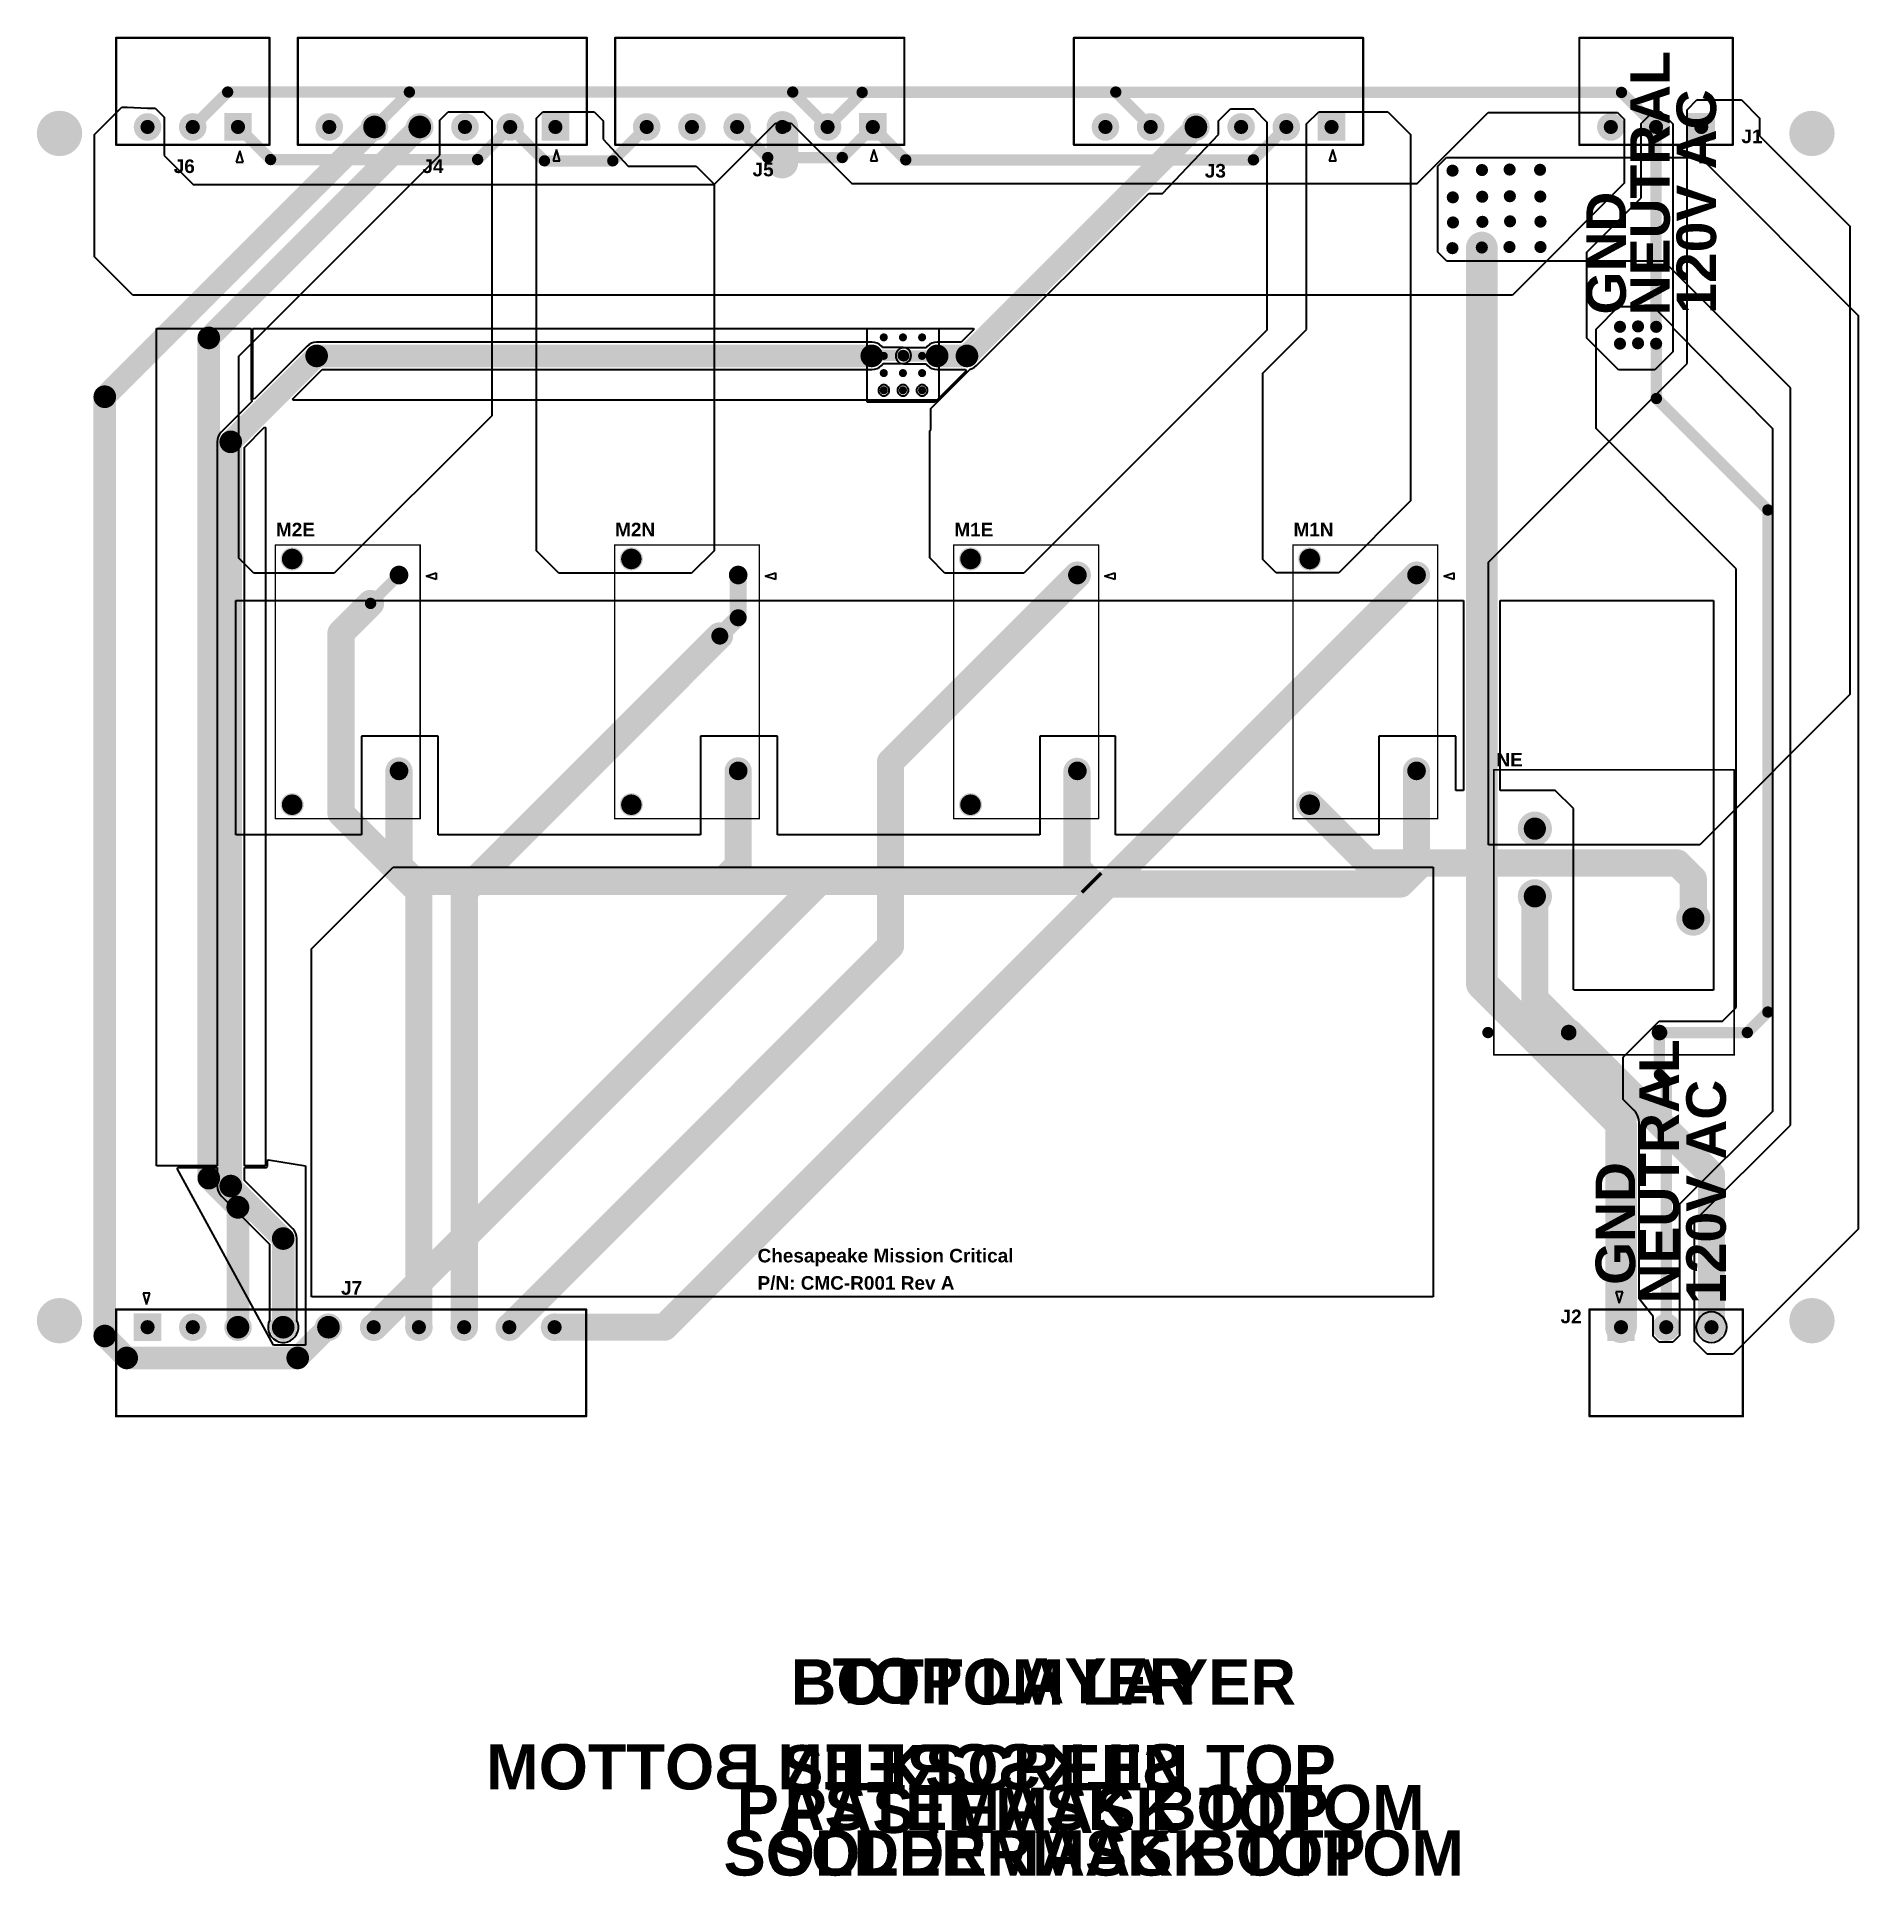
# Model space of a CAD drawing. Header units: millimetres. Extents: x -3.97 to 4.08, y -5.08 to 3.06.
import ezdxf

# ---------------------------------------------------------------- set-up
doc = ezdxf.new("R2010")
doc.units = ezdxf.units.MM
doc.header["$MEASUREMENT"] = 0
for name, color, linetype in [('BottomLayer', 5, 'Continuous'), ('BottomOverlay', 54, 'Continuous'), ('BottomPaste', 16, 'Continuous'), ('BottomSolder', 6, 'Continuous'), ('MultiLayer', 9, 'Continuous'), ('PadHoleLayer', 156, 'Continuous'), ('TopLayer', 1, 'Continuous'), ('TopOverlay', 2, 'Continuous'), ('TopPaste', 8, 'Continuous'), ('TopSolder', 216, 'Continuous'), ('ViaHoleLayer', 16, 'Continuous')]:
    doc.layers.add(name, color=color, linetype=linetype)
doc.styles.add('Arial', font='arialbd.ttf', dxfattribs={"height": 0.2})

msp = doc.modelspace()

# ---------------------------------------------------------------- texts
at = {"layer": 'BottomLayer', "style": 'Arial'}
msp.add_text('BOTTOM LAYER', height=0.2, rotation=360, dxfattribs=at).set_placement((-0.6387, -4.3195))
at = {"layer": 'BottomOverlay', "style": 'Arial', "text_generation_flag": 2}
msp.add_text('SILKSCREEN BOTTOM', height=0.2, rotation=360, dxfattribs=at).set_placement((1.1028, -4.695))
at = {"layer": 'BottomPaste', "style": 'Arial'}
msp.add_text('PASTEMASK BOTTOM', height=0.2, rotation=360, dxfattribs=at).set_placement((-0.8772, -4.875))
at = {"layer": 'BottomSolder', "style": 'Arial'}
msp.add_text('SOLDERMASK BOTTOM', height=0.2, rotation=360, dxfattribs=at).set_placement((-0.9355, -5.0759))
at = {"layer": 'TopLayer', "style": 'Arial'}
msp.add_text('TOP LAYER', height=0.2, rotation=360, dxfattribs=at).set_placement((-0.4525, -4.315))
at = {"layer": 'TopOverlay', "style": 'Arial'}
for s, height, rotation, p in [('NEUTRAL', 0.175, 90, (3.249, 1.824)), ('120V AC', 0.175, 90, (3.454, 1.8302)), ('GND', 0.175, 90, (3.055, 1.827)), ('NEUTRAL', 0.175, 90, (3.29, -2.546)), ('120V AC', 0.175, 90, (3.497, -2.5488)), ('GND', 0.175, 90, (3.096, -2.464)), ('SILKSCREEN TOP', 0.2, 360, (-0.6804, -4.699))]:
    msp.add_text(s, height=height, rotation=rotation, dxfattribs=at).set_placement(p)
for s, p in [('J1', (3.566, 2.5847)), ('J6', (-3.3672, 2.4527)), ('J4', (-2.2672, 2.4527)), ('J5', (-0.8072, 2.4381)), ('J3', (1.1928, 2.4327)), ('M2E', (-2.915, 0.846)), ('M2N', (-1.415, 0.846)), ('M1E', (0.085, 0.846)), ('M1N', (1.585, 0.846)), ('NE', (2.4828, -0.1713)), ('Chesapeake Mission Critical', (-0.7852, -2.3645)), ('P/N: CMC-R001 Rev A', (-0.7852, -2.4853)), ('J7', (-2.6272, -2.5073)), ('J2', (2.766, -2.6334))]:
    msp.add_text(s, height=0.06, dxfattribs=at).set_placement(p)
at = {"layer": 'TopPaste', "style": 'Arial'}
msp.add_text('PASTEMASK TOP', height=0.2, rotation=360, dxfattribs=at).set_placement((-0.6656, -4.8875))
at = {"layer": 'TopSolder', "style": 'Arial'}
msp.add_text('SOLDERMASK TOP', height=0.2, rotation=360, dxfattribs=at).set_placement((-0.735, -5.0759))

# ---------------------------------------------------------------- blocks, each defined once
blk = doc.blocks.new('RELAY_J115F2_1')
at = {"layer": 'BottomLayer'}
h = blk.add_hatch(color=5, dxfattribs=at)
edge = h.paths.add_edge_path()
edge.add_arc((-0.3504, 0.4508), 0.0738, 0, 360)
h = blk.add_hatch(color=5, dxfattribs=at)
edge = h.paths.add_edge_path()
edge.add_arc((-0.3504, 0.1516), 0.0738, 0, 360)
h = blk.add_hatch(color=5, dxfattribs=at)
edge = h.paths.add_edge_path()
edge.add_arc((0.3504, 0.0531), 0.0738, 0, 360)
h = blk.add_hatch(color=5, dxfattribs=at)
edge = h.paths.add_edge_path()
edge.add_arc((-0.2008, -0.4508), 0.0325, 0, 360)
h = blk.add_hatch(color=5, dxfattribs=at)
edge = h.paths.add_edge_path()
edge.add_arc((0.2008, -0.4508), 0.0325, 0, 360)
at = {"layer": 'BottomSolder'}
h = blk.add_hatch(color=6, dxfattribs=at)
edge = h.paths.add_edge_path()
edge.add_arc((-0.3504, 0.4508), 0.0758, 0, 360)
h = blk.add_hatch(color=6, dxfattribs=at)
edge = h.paths.add_edge_path()
edge.add_arc((-0.3504, 0.1516), 0.0758, 0, 360)
h = blk.add_hatch(color=6, dxfattribs=at)
edge = h.paths.add_edge_path()
edge.add_arc((0.3504, 0.0531), 0.0758, 0, 360)
h = blk.add_hatch(color=6, dxfattribs=at)
edge = h.paths.add_edge_path()
edge.add_arc((-0.2008, -0.4508), 0.0345, 0, 360)
h = blk.add_hatch(color=6, dxfattribs=at)
edge = h.paths.add_edge_path()
edge.add_arc((0.2008, -0.4508), 0.0345, 0, 360)
at = {"layer": 'MultiLayer'}
h = blk.add_hatch(color=9, dxfattribs=at)
edge = h.paths.add_edge_path()
edge.add_arc((-0.3504, 0.4508), 0.0738, 0, 360)
h = blk.add_hatch(color=9, dxfattribs=at)
edge = h.paths.add_edge_path()
edge.add_arc((-0.3504, 0.1516), 0.0738, 0, 360)
h = blk.add_hatch(color=9, dxfattribs=at)
edge = h.paths.add_edge_path()
edge.add_arc((0.3504, 0.0531), 0.0738, 0, 360)
h = blk.add_hatch(color=9, dxfattribs=at)
edge = h.paths.add_edge_path()
edge.add_arc((-0.2008, -0.4508), 0.0325, 0, 360)
h = blk.add_hatch(color=9, dxfattribs=at)
edge = h.paths.add_edge_path()
edge.add_arc((0.2008, -0.4508), 0.0325, 0, 360)
at = {"layer": 'PadHoleLayer'}
h = blk.add_hatch(color=156, dxfattribs=at)
edge = h.paths.add_edge_path()
edge.add_arc((-0.3504, 0.4508), 0.0492, 0, 360)
h = blk.add_hatch(color=156, dxfattribs=at)
edge = h.paths.add_edge_path()
edge.add_arc((-0.3504, 0.1516), 0.0492, 0, 360)
h = blk.add_hatch(color=156, dxfattribs=at)
edge = h.paths.add_edge_path()
edge.add_arc((0.3504, 0.0531), 0.0492, 0, 360)
h = blk.add_hatch(color=156, dxfattribs=at)
edge = h.paths.add_edge_path()
edge.add_arc((-0.2008, -0.4508), 0.0217, 0, 360)
h = blk.add_hatch(color=156, dxfattribs=at)
edge = h.paths.add_edge_path()
edge.add_arc((0.2008, -0.4508), 0.0217, 0, 360)
at = {"layer": 'TopLayer'}
h = blk.add_hatch(color=1, dxfattribs=at)
edge = h.paths.add_edge_path()
edge.add_arc((-0.3504, 0.4508), 0.0738, 0, 360)
h = blk.add_hatch(color=1, dxfattribs=at)
edge = h.paths.add_edge_path()
edge.add_arc((-0.3504, 0.1516), 0.0738, 0, 360)
h = blk.add_hatch(color=1, dxfattribs=at)
edge = h.paths.add_edge_path()
edge.add_arc((0.3504, 0.0531), 0.0738, 0, 360)
h = blk.add_hatch(color=1, dxfattribs=at)
edge = h.paths.add_edge_path()
edge.add_arc((-0.2008, -0.4508), 0.0325, 0, 360)
h = blk.add_hatch(color=1, dxfattribs=at)
edge = h.paths.add_edge_path()
edge.add_arc((0.2008, -0.4508), 0.0325, 0, 360)
at = {"layer": 'TopSolder'}
h = blk.add_hatch(color=216, dxfattribs=at)
edge = h.paths.add_edge_path()
edge.add_arc((-0.3504, 0.4508), 0.0758, 0, 360)
h = blk.add_hatch(color=216, dxfattribs=at)
edge = h.paths.add_edge_path()
edge.add_arc((-0.3504, 0.1516), 0.0758, 0, 360)
h = blk.add_hatch(color=216, dxfattribs=at)
edge = h.paths.add_edge_path()
edge.add_arc((0.3504, 0.0531), 0.0758, 0, 360)
h = blk.add_hatch(color=216, dxfattribs=at)
edge = h.paths.add_edge_path()
edge.add_arc((-0.2008, -0.4508), 0.0345, 0, 360)
h = blk.add_hatch(color=216, dxfattribs=at)
edge = h.paths.add_edge_path()
edge.add_arc((0.2008, -0.4508), 0.0345, 0, 360)
at = {"layer": 'TopOverlay', "const_width": 0.00787}
for points in [[(-0.5315, 0.7106), (0.5315, 0.7106)], [(-0.5315, -0.5497), (-0.5315, 0.7102)], [(0.5315, -0.5497), (0.5315, 0.7102)], [(-0.5315, -0.5492), (0.5315, -0.5492)]]:
    blk.add_lwpolyline(points, dxfattribs=at)
at = {"layer": 'TopOverlay'}
for points, const_width in [([(-0.5335, 0.7106, 1), (-0.5295, 0.7106, 1)], 0.00394), ([(-0.5335, 0.7102, 1), (-0.5295, 0.7102, 1)], 0.00394), ([(0.5295, 0.7106, 1), (0.5335, 0.7106, 1)], 0.00394), ([(0.5295, 0.7102, 1), (0.5335, 0.7102, 1)], 0.00394), ([(-0.5479, -0.4508, 1), (-0.5679, -0.4508, 1)], 0.03), ([(-0.5754, -0.4508, 1), (-0.5604, -0.4508, 1)], 0.015), ([(-0.5554, -0.4508, 1), (-0.5404, -0.4508, 1)], 0.015), ([(-0.5335, -0.5492, 1), (-0.5295, -0.5492, 1)], 0.00394), ([(-0.5335, -0.5497, 1), (-0.5295, -0.5497, 1)], 0.00394), ([(0.5295, -0.5492, 1), (0.5335, -0.5492, 1)], 0.00394), ([(0.5295, -0.5497, 1), (0.5335, -0.5497, 1)], 0.00394)]:
    blk.add_lwpolyline(points, format="xyb", close=True, dxfattribs=dict(at, const_width=const_width))
blk = doc.blocks.new('HDR1X3_MOLEX_TERMINAL_2')
at = {"layer": 'BottomLayer'}
blk.add_hatch(color=5, dxfattribs=at).paths.add_polyline_path([(0.0803, -0.0197), (0.1984, -0.0197), (0.1984, -0.1378), (0.0803, -0.1378)])
h = blk.add_hatch(color=5, dxfattribs=at)
edge = h.paths.add_edge_path()
edge.add_arc((0.3394, -0.0787), 0.0591, 0, 360)
h = blk.add_hatch(color=5, dxfattribs=at)
edge = h.paths.add_edge_path()
edge.add_arc((0.5394, -0.0787), 0.0591, 0, 360)
at = {"layer": 'BottomSolder'}
blk.add_hatch(color=6, dxfattribs=at).paths.add_polyline_path([(0.0783, -0.0177), (0.2004, -0.0177), (0.2004, -0.1398), (0.0783, -0.1398)])
h = blk.add_hatch(color=6, dxfattribs=at)
edge = h.paths.add_edge_path()
edge.add_arc((0.3394, -0.0787), 0.0611, 0, 360)
h = blk.add_hatch(color=6, dxfattribs=at)
edge = h.paths.add_edge_path()
edge.add_arc((0.5394, -0.0787), 0.0611, 0, 360)
at = {"layer": 'MultiLayer'}
blk.add_hatch(color=9, dxfattribs=at).paths.add_polyline_path([(0.0803, -0.0197), (0.1984, -0.0197), (0.1984, -0.1378), (0.0803, -0.1378)])
h = blk.add_hatch(color=9, dxfattribs=at)
edge = h.paths.add_edge_path()
edge.add_arc((0.3394, -0.0787), 0.0591, 0, 360)
h = blk.add_hatch(color=9, dxfattribs=at)
edge = h.paths.add_edge_path()
edge.add_arc((0.5394, -0.0787), 0.0591, 0, 360)
at = {"layer": 'PadHoleLayer'}
h = blk.add_hatch(color=156, dxfattribs=at)
edge = h.paths.add_edge_path()
edge.add_arc((0.1394, -0.0787), 0.0315, 0, 360)
h = blk.add_hatch(color=156, dxfattribs=at)
edge = h.paths.add_edge_path()
edge.add_arc((0.3394, -0.0787), 0.0315, 0, 360)
h = blk.add_hatch(color=156, dxfattribs=at)
edge = h.paths.add_edge_path()
edge.add_arc((0.5394, -0.0787), 0.0315, 0, 360)
at = {"layer": 'TopLayer'}
blk.add_hatch(color=1, dxfattribs=at).paths.add_polyline_path([(0.0803, -0.0197), (0.1984, -0.0197), (0.1984, -0.1378), (0.0803, -0.1378)])
h = blk.add_hatch(color=1, dxfattribs=at)
edge = h.paths.add_edge_path()
edge.add_arc((0.3394, -0.0787), 0.0591, 0, 360)
h = blk.add_hatch(color=1, dxfattribs=at)
edge = h.paths.add_edge_path()
edge.add_arc((0.5394, -0.0787), 0.0591, 0, 360)
at = {"layer": 'TopSolder'}
blk.add_hatch(color=216, dxfattribs=at).paths.add_polyline_path([(0.0783, -0.0177), (0.2004, -0.0177), (0.2004, -0.1398), (0.0783, -0.1398)])
h = blk.add_hatch(color=216, dxfattribs=at)
edge = h.paths.add_edge_path()
edge.add_arc((0.3394, -0.0787), 0.0611, 0, 360)
h = blk.add_hatch(color=216, dxfattribs=at)
edge = h.paths.add_edge_path()
edge.add_arc((0.5394, -0.0787), 0.0611, 0, 360)
at = {"layer": 'TopOverlay'}
for p, q in [((0.1169, 0.0772), (0.1319, 0.0272)), ((0.1469, 0.0772), (0.1169, 0.0772)), ((0.1319, 0.0272), (0.1469, 0.0772))]:
    blk.add_line(p, q, dxfattribs=at)
at = {"layer": 'TopOverlay', "const_width": 0.01}
for points in [[(0, 0), (0, -0.4724)], [(0.6787, 0), (0, 0)], [(0.6787, 0), (0.6787, -0.4724)], [(0.6787, -0.4724), (0, -0.4724)]]:
    blk.add_lwpolyline(points, dxfattribs=at)
at = {"layer": 'TopOverlay', "const_width": 0.005}
for points in [[(-0.0025, 0, 1), (0.0025, 0, 1)], [(-0.0025, 0, 1), (0.0025, 0, 1)], [(0.6762, 0, 1), (0.6812, 0, 1)], [(0.6762, 0, 1), (0.6812, 0, 1)], [(-0.0025, -0.4724, 1), (0.0025, -0.4724, 1)], [(-0.0025, -0.4724, 1), (0.0025, -0.4724, 1)], [(0.6762, -0.4724, 1), (0.6812, -0.4724, 1)], [(0.6762, -0.4724, 1), (0.6812, -0.4724, 1)]]:
    blk.add_lwpolyline(points, format="xyb", close=True, dxfattribs=at)
blk = doc.blocks.new('HDR1X3_MOLEX_TERMINAL_3')
at = {"layer": 'BottomLayer'}
blk.add_hatch(color=5, dxfattribs=at).paths.add_polyline_path([(0.0803, -0.0197), (0.1984, -0.0197), (0.1984, -0.1378), (0.0803, -0.1378)])
h = blk.add_hatch(color=5, dxfattribs=at)
edge = h.paths.add_edge_path()
edge.add_arc((0.3394, -0.0787), 0.0591, 0, 360)
h = blk.add_hatch(color=5, dxfattribs=at)
edge = h.paths.add_edge_path()
edge.add_arc((0.5394, -0.0787), 0.0591, 0, 360)
at = {"layer": 'BottomSolder'}
blk.add_hatch(color=6, dxfattribs=at).paths.add_polyline_path([(0.0783, -0.0177), (0.2004, -0.0177), (0.2004, -0.1398), (0.0783, -0.1398)])
h = blk.add_hatch(color=6, dxfattribs=at)
edge = h.paths.add_edge_path()
edge.add_arc((0.3394, -0.0787), 0.0611, 0, 360)
h = blk.add_hatch(color=6, dxfattribs=at)
edge = h.paths.add_edge_path()
edge.add_arc((0.5394, -0.0787), 0.0611, 0, 360)
at = {"layer": 'MultiLayer'}
blk.add_hatch(color=9, dxfattribs=at).paths.add_polyline_path([(0.0803, -0.0197), (0.1984, -0.0197), (0.1984, -0.1378), (0.0803, -0.1378)])
h = blk.add_hatch(color=9, dxfattribs=at)
edge = h.paths.add_edge_path()
edge.add_arc((0.3394, -0.0787), 0.0591, 0, 360)
h = blk.add_hatch(color=9, dxfattribs=at)
edge = h.paths.add_edge_path()
edge.add_arc((0.5394, -0.0787), 0.0591, 0, 360)
at = {"layer": 'PadHoleLayer'}
h = blk.add_hatch(color=156, dxfattribs=at)
edge = h.paths.add_edge_path()
edge.add_arc((0.1394, -0.0787), 0.0315, 0, 360)
h = blk.add_hatch(color=156, dxfattribs=at)
edge = h.paths.add_edge_path()
edge.add_arc((0.3394, -0.0787), 0.0315, 0, 360)
h = blk.add_hatch(color=156, dxfattribs=at)
edge = h.paths.add_edge_path()
edge.add_arc((0.5394, -0.0787), 0.0315, 0, 360)
at = {"layer": 'TopLayer'}
blk.add_hatch(color=1, dxfattribs=at).paths.add_polyline_path([(0.0803, -0.0197), (0.1984, -0.0197), (0.1984, -0.1378), (0.0803, -0.1378)])
h = blk.add_hatch(color=1, dxfattribs=at)
edge = h.paths.add_edge_path()
edge.add_arc((0.3394, -0.0787), 0.0591, 0, 360)
h = blk.add_hatch(color=1, dxfattribs=at)
edge = h.paths.add_edge_path()
edge.add_arc((0.5394, -0.0787), 0.0591, 0, 360)
at = {"layer": 'TopSolder'}
blk.add_hatch(color=216, dxfattribs=at).paths.add_polyline_path([(0.0783, -0.0177), (0.2004, -0.0177), (0.2004, -0.1398), (0.0783, -0.1398)])
h = blk.add_hatch(color=216, dxfattribs=at)
edge = h.paths.add_edge_path()
edge.add_arc((0.3394, -0.0787), 0.0611, 0, 360)
h = blk.add_hatch(color=216, dxfattribs=at)
edge = h.paths.add_edge_path()
edge.add_arc((0.5394, -0.0787), 0.0611, 0, 360)
at = {"layer": 'TopOverlay'}
for p, q in [((0.1169, 0.0772), (0.1319, 0.0272)), ((0.1469, 0.0772), (0.1169, 0.0772)), ((0.1319, 0.0272), (0.1469, 0.0772))]:
    blk.add_line(p, q, dxfattribs=at)
at = {"layer": 'TopOverlay', "const_width": 0.01}
for points in [[(0, -0.4724), (0, 0)], [(0, 0), (0.6787, 0)], [(0.6787, -0.4724), (0.6787, 0)], [(0, -0.4724), (0.6787, -0.4724)]]:
    blk.add_lwpolyline(points, dxfattribs=at)
at = {"layer": 'TopOverlay', "const_width": 0.005}
for points in [[(-0.0025, 0, 1), (0.0025, 0, 1)], [(-0.0025, 0, 1), (0.0025, 0, 1)], [(0.6762, 0, 1), (0.6812, 0, 1)], [(0.6762, 0, 1), (0.6812, 0, 1)], [(-0.0025, -0.4724, 1), (0.0025, -0.4724, 1)], [(-0.0025, -0.4724, 1), (0.0025, -0.4724, 1)], [(0.6762, -0.4724, 1), (0.6812, -0.4724, 1)], [(0.6762, -0.4724, 1), (0.6812, -0.4724, 1)]]:
    blk.add_lwpolyline(points, format="xyb", close=True, dxfattribs=at)
blk = doc.blocks.new('HDR1X6_MOLEX_TERMINAL_4')
at = {"layer": 'BottomLayer'}
blk.add_hatch(color=5, dxfattribs=at).paths.add_polyline_path([(0.0803, -0.0197), (0.1984, -0.0197), (0.1984, -0.1378), (0.0803, -0.1378)])
h = blk.add_hatch(color=5, dxfattribs=at)
edge = h.paths.add_edge_path()
edge.add_arc((0.3394, -0.0787), 0.0591, 0, 360)
h = blk.add_hatch(color=5, dxfattribs=at)
edge = h.paths.add_edge_path()
edge.add_arc((0.5394, -0.0787), 0.0591, 0, 360)
h = blk.add_hatch(color=5, dxfattribs=at)
edge = h.paths.add_edge_path()
edge.add_arc((0.7394, -0.0787), 0.0591, 0, 360)
h = blk.add_hatch(color=5, dxfattribs=at)
edge = h.paths.add_edge_path()
edge.add_arc((0.9394, -0.0787), 0.0591, 0, 360)
h = blk.add_hatch(color=5, dxfattribs=at)
edge = h.paths.add_edge_path()
edge.add_arc((1.1394, -0.0787), 0.0591, 0, 360)
at = {"layer": 'BottomSolder'}
blk.add_hatch(color=6, dxfattribs=at).paths.add_polyline_path([(0.0783, -0.0177), (0.2004, -0.0177), (0.2004, -0.1398), (0.0783, -0.1398)])
h = blk.add_hatch(color=6, dxfattribs=at)
edge = h.paths.add_edge_path()
edge.add_arc((0.3394, -0.0787), 0.0611, 0, 360)
h = blk.add_hatch(color=6, dxfattribs=at)
edge = h.paths.add_edge_path()
edge.add_arc((0.5394, -0.0787), 0.0611, 0, 360)
h = blk.add_hatch(color=6, dxfattribs=at)
edge = h.paths.add_edge_path()
edge.add_arc((0.7394, -0.0787), 0.0611, 0, 360)
h = blk.add_hatch(color=6, dxfattribs=at)
edge = h.paths.add_edge_path()
edge.add_arc((0.9394, -0.0787), 0.0611, 0, 360)
h = blk.add_hatch(color=6, dxfattribs=at)
edge = h.paths.add_edge_path()
edge.add_arc((1.1394, -0.0787), 0.0611, 0, 360)
at = {"layer": 'MultiLayer'}
blk.add_hatch(color=9, dxfattribs=at).paths.add_polyline_path([(0.0803, -0.0197), (0.1984, -0.0197), (0.1984, -0.1378), (0.0803, -0.1378)])
h = blk.add_hatch(color=9, dxfattribs=at)
edge = h.paths.add_edge_path()
edge.add_arc((0.3394, -0.0787), 0.0591, 0, 360)
h = blk.add_hatch(color=9, dxfattribs=at)
edge = h.paths.add_edge_path()
edge.add_arc((0.5394, -0.0787), 0.0591, 0, 360)
h = blk.add_hatch(color=9, dxfattribs=at)
edge = h.paths.add_edge_path()
edge.add_arc((0.7394, -0.0787), 0.0591, 0, 360)
h = blk.add_hatch(color=9, dxfattribs=at)
edge = h.paths.add_edge_path()
edge.add_arc((0.9394, -0.0787), 0.0591, 0, 360)
h = blk.add_hatch(color=9, dxfattribs=at)
edge = h.paths.add_edge_path()
edge.add_arc((1.1394, -0.0787), 0.0591, 0, 360)
at = {"layer": 'PadHoleLayer'}
h = blk.add_hatch(color=156, dxfattribs=at)
edge = h.paths.add_edge_path()
edge.add_arc((0.1394, -0.0787), 0.0315, 0, 360)
h = blk.add_hatch(color=156, dxfattribs=at)
edge = h.paths.add_edge_path()
edge.add_arc((0.3394, -0.0787), 0.0315, 0, 360)
h = blk.add_hatch(color=156, dxfattribs=at)
edge = h.paths.add_edge_path()
edge.add_arc((0.5394, -0.0787), 0.0315, 0, 360)
h = blk.add_hatch(color=156, dxfattribs=at)
edge = h.paths.add_edge_path()
edge.add_arc((0.7394, -0.0787), 0.0315, 0, 360)
h = blk.add_hatch(color=156, dxfattribs=at)
edge = h.paths.add_edge_path()
edge.add_arc((0.9394, -0.0787), 0.0315, 0, 360)
h = blk.add_hatch(color=156, dxfattribs=at)
edge = h.paths.add_edge_path()
edge.add_arc((1.1394, -0.0787), 0.0315, 0, 360)
at = {"layer": 'TopLayer'}
blk.add_hatch(color=1, dxfattribs=at).paths.add_polyline_path([(0.0803, -0.0197), (0.1984, -0.0197), (0.1984, -0.1378), (0.0803, -0.1378)])
h = blk.add_hatch(color=1, dxfattribs=at)
edge = h.paths.add_edge_path()
edge.add_arc((0.3394, -0.0787), 0.0591, 0, 360)
h = blk.add_hatch(color=1, dxfattribs=at)
edge = h.paths.add_edge_path()
edge.add_arc((0.5394, -0.0787), 0.0591, 0, 360)
h = blk.add_hatch(color=1, dxfattribs=at)
edge = h.paths.add_edge_path()
edge.add_arc((0.7394, -0.0787), 0.0591, 0, 360)
h = blk.add_hatch(color=1, dxfattribs=at)
edge = h.paths.add_edge_path()
edge.add_arc((0.9394, -0.0787), 0.0591, 0, 360)
h = blk.add_hatch(color=1, dxfattribs=at)
edge = h.paths.add_edge_path()
edge.add_arc((1.1394, -0.0787), 0.0591, 0, 360)
at = {"layer": 'TopSolder'}
blk.add_hatch(color=216, dxfattribs=at).paths.add_polyline_path([(0.0783, -0.0177), (0.2004, -0.0177), (0.2004, -0.1398), (0.0783, -0.1398)])
h = blk.add_hatch(color=216, dxfattribs=at)
edge = h.paths.add_edge_path()
edge.add_arc((0.3394, -0.0787), 0.0611, 0, 360)
h = blk.add_hatch(color=216, dxfattribs=at)
edge = h.paths.add_edge_path()
edge.add_arc((0.5394, -0.0787), 0.0611, 0, 360)
h = blk.add_hatch(color=216, dxfattribs=at)
edge = h.paths.add_edge_path()
edge.add_arc((0.7394, -0.0787), 0.0611, 0, 360)
h = blk.add_hatch(color=216, dxfattribs=at)
edge = h.paths.add_edge_path()
edge.add_arc((0.9394, -0.0787), 0.0611, 0, 360)
h = blk.add_hatch(color=216, dxfattribs=at)
edge = h.paths.add_edge_path()
edge.add_arc((1.1394, -0.0787), 0.0611, 0, 360)
at = {"layer": 'TopOverlay'}
for p, q in [((0.1194, 0.0713), (0.1344, 0.0213)), ((0.1494, 0.0713), (0.1194, 0.0713)), ((0.1344, 0.0213), (0.1494, 0.0713))]:
    blk.add_line(p, q, dxfattribs=at)
at = {"layer": 'TopOverlay', "const_width": 0.01}
for points in [[(0, 0), (0, -0.4724)], [(1.2787, 0), (0, 0)], [(1.2787, 0), (1.2787, -0.4724)], [(1.2787, -0.4724), (0, -0.4724)]]:
    blk.add_lwpolyline(points, dxfattribs=at)
at = {"layer": 'TopOverlay', "const_width": 0.005}
for points in [[(-0.0025, 0, 1), (0.0025, 0, 1)], [(-0.0025, 0, 1), (0.0025, 0, 1)], [(1.2762, 0, 1), (1.2812, 0, 1)], [(1.2762, 0, 1), (1.2812, 0, 1)], [(-0.0025, -0.4724, 1), (0.0025, -0.4724, 1)], [(-0.0025, -0.4724, 1), (0.0025, -0.4724, 1)], [(1.2762, -0.4724, 1), (1.2812, -0.4724, 1)], [(1.2762, -0.4724, 1), (1.2812, -0.4724, 1)]]:
    blk.add_lwpolyline(points, format="xyb", close=True, dxfattribs=at)
blk = doc.blocks.new('HDR1X6_MOLEX_TERMINAL_5')
at = {"layer": 'BottomLayer'}
blk.add_hatch(color=5, dxfattribs=at).paths.add_polyline_path([(0.0803, -0.0197), (0.1984, -0.0197), (0.1984, -0.1378), (0.0803, -0.1378)])
h = blk.add_hatch(color=5, dxfattribs=at)
edge = h.paths.add_edge_path()
edge.add_arc((0.3394, -0.0787), 0.0591, 0, 360)
h = blk.add_hatch(color=5, dxfattribs=at)
edge = h.paths.add_edge_path()
edge.add_arc((0.5394, -0.0787), 0.0591, 0, 360)
h = blk.add_hatch(color=5, dxfattribs=at)
edge = h.paths.add_edge_path()
edge.add_arc((0.7394, -0.0787), 0.0591, 0, 360)
h = blk.add_hatch(color=5, dxfattribs=at)
edge = h.paths.add_edge_path()
edge.add_arc((0.9394, -0.0787), 0.0591, 0, 360)
h = blk.add_hatch(color=5, dxfattribs=at)
edge = h.paths.add_edge_path()
edge.add_arc((1.1394, -0.0787), 0.0591, 0, 360)
at = {"layer": 'BottomSolder'}
blk.add_hatch(color=6, dxfattribs=at).paths.add_polyline_path([(0.0783, -0.0177), (0.2004, -0.0177), (0.2004, -0.1398), (0.0783, -0.1398)])
h = blk.add_hatch(color=6, dxfattribs=at)
edge = h.paths.add_edge_path()
edge.add_arc((0.3394, -0.0787), 0.0611, 0, 360)
h = blk.add_hatch(color=6, dxfattribs=at)
edge = h.paths.add_edge_path()
edge.add_arc((0.5394, -0.0787), 0.0611, 0, 360)
h = blk.add_hatch(color=6, dxfattribs=at)
edge = h.paths.add_edge_path()
edge.add_arc((0.7394, -0.0787), 0.0611, 0, 360)
h = blk.add_hatch(color=6, dxfattribs=at)
edge = h.paths.add_edge_path()
edge.add_arc((0.9394, -0.0787), 0.0611, 0, 360)
h = blk.add_hatch(color=6, dxfattribs=at)
edge = h.paths.add_edge_path()
edge.add_arc((1.1394, -0.0787), 0.0611, 0, 360)
at = {"layer": 'MultiLayer'}
blk.add_hatch(color=9, dxfattribs=at).paths.add_polyline_path([(0.0803, -0.0197), (0.1984, -0.0197), (0.1984, -0.1378), (0.0803, -0.1378)])
h = blk.add_hatch(color=9, dxfattribs=at)
edge = h.paths.add_edge_path()
edge.add_arc((0.3394, -0.0787), 0.0591, 0, 360)
h = blk.add_hatch(color=9, dxfattribs=at)
edge = h.paths.add_edge_path()
edge.add_arc((0.5394, -0.0787), 0.0591, 0, 360)
h = blk.add_hatch(color=9, dxfattribs=at)
edge = h.paths.add_edge_path()
edge.add_arc((0.7394, -0.0787), 0.0591, 0, 360)
h = blk.add_hatch(color=9, dxfattribs=at)
edge = h.paths.add_edge_path()
edge.add_arc((0.9394, -0.0787), 0.0591, 0, 360)
h = blk.add_hatch(color=9, dxfattribs=at)
edge = h.paths.add_edge_path()
edge.add_arc((1.1394, -0.0787), 0.0591, 0, 360)
at = {"layer": 'PadHoleLayer'}
h = blk.add_hatch(color=156, dxfattribs=at)
edge = h.paths.add_edge_path()
edge.add_arc((0.1394, -0.0787), 0.0315, 0, 360)
h = blk.add_hatch(color=156, dxfattribs=at)
edge = h.paths.add_edge_path()
edge.add_arc((0.3394, -0.0787), 0.0315, 0, 360)
h = blk.add_hatch(color=156, dxfattribs=at)
edge = h.paths.add_edge_path()
edge.add_arc((0.5394, -0.0787), 0.0315, 0, 360)
h = blk.add_hatch(color=156, dxfattribs=at)
edge = h.paths.add_edge_path()
edge.add_arc((0.7394, -0.0787), 0.0315, 0, 360)
h = blk.add_hatch(color=156, dxfattribs=at)
edge = h.paths.add_edge_path()
edge.add_arc((0.9394, -0.0787), 0.0315, 0, 360)
h = blk.add_hatch(color=156, dxfattribs=at)
edge = h.paths.add_edge_path()
edge.add_arc((1.1394, -0.0787), 0.0315, 0, 360)
at = {"layer": 'TopLayer'}
blk.add_hatch(color=1, dxfattribs=at).paths.add_polyline_path([(0.0803, -0.0197), (0.1984, -0.0197), (0.1984, -0.1378), (0.0803, -0.1378)])
h = blk.add_hatch(color=1, dxfattribs=at)
edge = h.paths.add_edge_path()
edge.add_arc((0.3394, -0.0787), 0.0591, 0, 360)
h = blk.add_hatch(color=1, dxfattribs=at)
edge = h.paths.add_edge_path()
edge.add_arc((0.5394, -0.0787), 0.0591, 0, 360)
h = blk.add_hatch(color=1, dxfattribs=at)
edge = h.paths.add_edge_path()
edge.add_arc((0.7394, -0.0787), 0.0591, 0, 360)
h = blk.add_hatch(color=1, dxfattribs=at)
edge = h.paths.add_edge_path()
edge.add_arc((0.9394, -0.0787), 0.0591, 0, 360)
h = blk.add_hatch(color=1, dxfattribs=at)
edge = h.paths.add_edge_path()
edge.add_arc((1.1394, -0.0787), 0.0591, 0, 360)
at = {"layer": 'TopSolder'}
blk.add_hatch(color=216, dxfattribs=at).paths.add_polyline_path([(0.0783, -0.0177), (0.2004, -0.0177), (0.2004, -0.1398), (0.0783, -0.1398)])
h = blk.add_hatch(color=216, dxfattribs=at)
edge = h.paths.add_edge_path()
edge.add_arc((0.3394, -0.0787), 0.0611, 0, 360)
h = blk.add_hatch(color=216, dxfattribs=at)
edge = h.paths.add_edge_path()
edge.add_arc((0.5394, -0.0787), 0.0611, 0, 360)
h = blk.add_hatch(color=216, dxfattribs=at)
edge = h.paths.add_edge_path()
edge.add_arc((0.7394, -0.0787), 0.0611, 0, 360)
h = blk.add_hatch(color=216, dxfattribs=at)
edge = h.paths.add_edge_path()
edge.add_arc((0.9394, -0.0787), 0.0611, 0, 360)
h = blk.add_hatch(color=216, dxfattribs=at)
edge = h.paths.add_edge_path()
edge.add_arc((1.1394, -0.0787), 0.0611, 0, 360)
at = {"layer": 'TopOverlay'}
for p, q in [((0.1194, 0.0713), (0.1344, 0.0213)), ((0.1494, 0.0713), (0.1194, 0.0713)), ((0.1344, 0.0213), (0.1494, 0.0713))]:
    blk.add_line(p, q, dxfattribs=at)
at = {"layer": 'TopOverlay', "const_width": 0.01}
for points in [[(1.2787, 0), (0, 0)], [(0, 0), (0, -0.4724)], [(1.2787, 0), (1.2787, -0.4724)], [(1.2787, -0.4724), (0, -0.4724)]]:
    blk.add_lwpolyline(points, dxfattribs=at)
at = {"layer": 'TopOverlay', "const_width": 0.005}
for points in [[(-0.0025, 0, 1), (0.0025, 0, 1)], [(-0.0025, 0, 1), (0.0025, 0, 1)], [(1.2762, 0, 1), (1.2812, 0, 1)], [(1.2762, 0, 1), (1.2812, 0, 1)], [(-0.0025, -0.4724, 1), (0.0025, -0.4724, 1)], [(-0.0025, -0.4724, 1), (0.0025, -0.4724, 1)], [(1.2762, -0.4724, 1), (1.2812, -0.4724, 1)], [(1.2762, -0.4724, 1), (1.2812, -0.4724, 1)]]:
    blk.add_lwpolyline(points, format="xyb", close=True, dxfattribs=at)
blk = doc.blocks.new('HDR1X6_MOLEX_TERMINAL_6')
at = {"layer": 'BottomLayer'}
blk.add_hatch(color=5, dxfattribs=at).paths.add_polyline_path([(0.0803, -0.0197), (0.1984, -0.0197), (0.1984, -0.1378), (0.0803, -0.1378)])
h = blk.add_hatch(color=5, dxfattribs=at)
edge = h.paths.add_edge_path()
edge.add_arc((0.3394, -0.0787), 0.0591, 0, 360)
h = blk.add_hatch(color=5, dxfattribs=at)
edge = h.paths.add_edge_path()
edge.add_arc((0.5394, -0.0787), 0.0591, 0, 360)
h = blk.add_hatch(color=5, dxfattribs=at)
edge = h.paths.add_edge_path()
edge.add_arc((0.7394, -0.0787), 0.0591, 0, 360)
h = blk.add_hatch(color=5, dxfattribs=at)
edge = h.paths.add_edge_path()
edge.add_arc((0.9394, -0.0787), 0.0591, 0, 360)
h = blk.add_hatch(color=5, dxfattribs=at)
edge = h.paths.add_edge_path()
edge.add_arc((1.1394, -0.0787), 0.0591, 0, 360)
at = {"layer": 'BottomSolder'}
blk.add_hatch(color=6, dxfattribs=at).paths.add_polyline_path([(0.0783, -0.0177), (0.2004, -0.0177), (0.2004, -0.1398), (0.0783, -0.1398)])
h = blk.add_hatch(color=6, dxfattribs=at)
edge = h.paths.add_edge_path()
edge.add_arc((0.3394, -0.0787), 0.0611, 0, 360)
h = blk.add_hatch(color=6, dxfattribs=at)
edge = h.paths.add_edge_path()
edge.add_arc((0.5394, -0.0787), 0.0611, 0, 360)
h = blk.add_hatch(color=6, dxfattribs=at)
edge = h.paths.add_edge_path()
edge.add_arc((0.7394, -0.0787), 0.0611, 0, 360)
h = blk.add_hatch(color=6, dxfattribs=at)
edge = h.paths.add_edge_path()
edge.add_arc((0.9394, -0.0787), 0.0611, 0, 360)
h = blk.add_hatch(color=6, dxfattribs=at)
edge = h.paths.add_edge_path()
edge.add_arc((1.1394, -0.0787), 0.0611, 0, 360)
at = {"layer": 'MultiLayer'}
blk.add_hatch(color=9, dxfattribs=at).paths.add_polyline_path([(0.0803, -0.0197), (0.1984, -0.0197), (0.1984, -0.1378), (0.0803, -0.1378)])
h = blk.add_hatch(color=9, dxfattribs=at)
edge = h.paths.add_edge_path()
edge.add_arc((0.3394, -0.0787), 0.0591, 0, 360)
h = blk.add_hatch(color=9, dxfattribs=at)
edge = h.paths.add_edge_path()
edge.add_arc((0.5394, -0.0787), 0.0591, 0, 360)
h = blk.add_hatch(color=9, dxfattribs=at)
edge = h.paths.add_edge_path()
edge.add_arc((0.7394, -0.0787), 0.0591, 0, 360)
h = blk.add_hatch(color=9, dxfattribs=at)
edge = h.paths.add_edge_path()
edge.add_arc((0.9394, -0.0787), 0.0591, 0, 360)
h = blk.add_hatch(color=9, dxfattribs=at)
edge = h.paths.add_edge_path()
edge.add_arc((1.1394, -0.0787), 0.0591, 0, 360)
at = {"layer": 'PadHoleLayer'}
h = blk.add_hatch(color=156, dxfattribs=at)
edge = h.paths.add_edge_path()
edge.add_arc((0.1394, -0.0787), 0.0315, 0, 360)
h = blk.add_hatch(color=156, dxfattribs=at)
edge = h.paths.add_edge_path()
edge.add_arc((0.3394, -0.0787), 0.0315, 0, 360)
h = blk.add_hatch(color=156, dxfattribs=at)
edge = h.paths.add_edge_path()
edge.add_arc((0.5394, -0.0787), 0.0315, 0, 360)
h = blk.add_hatch(color=156, dxfattribs=at)
edge = h.paths.add_edge_path()
edge.add_arc((0.7394, -0.0787), 0.0315, 0, 360)
h = blk.add_hatch(color=156, dxfattribs=at)
edge = h.paths.add_edge_path()
edge.add_arc((0.9394, -0.0787), 0.0315, 0, 360)
h = blk.add_hatch(color=156, dxfattribs=at)
edge = h.paths.add_edge_path()
edge.add_arc((1.1394, -0.0787), 0.0315, 0, 360)
at = {"layer": 'TopLayer'}
blk.add_hatch(color=1, dxfattribs=at).paths.add_polyline_path([(0.0803, -0.0197), (0.1984, -0.0197), (0.1984, -0.1378), (0.0803, -0.1378)])
h = blk.add_hatch(color=1, dxfattribs=at)
edge = h.paths.add_edge_path()
edge.add_arc((0.3394, -0.0787), 0.0591, 0, 360)
h = blk.add_hatch(color=1, dxfattribs=at)
edge = h.paths.add_edge_path()
edge.add_arc((0.5394, -0.0787), 0.0591, 0, 360)
h = blk.add_hatch(color=1, dxfattribs=at)
edge = h.paths.add_edge_path()
edge.add_arc((0.7394, -0.0787), 0.0591, 0, 360)
h = blk.add_hatch(color=1, dxfattribs=at)
edge = h.paths.add_edge_path()
edge.add_arc((0.9394, -0.0787), 0.0591, 0, 360)
h = blk.add_hatch(color=1, dxfattribs=at)
edge = h.paths.add_edge_path()
edge.add_arc((1.1394, -0.0787), 0.0591, 0, 360)
at = {"layer": 'TopSolder'}
blk.add_hatch(color=216, dxfattribs=at).paths.add_polyline_path([(0.0783, -0.0177), (0.2004, -0.0177), (0.2004, -0.1398), (0.0783, -0.1398)])
h = blk.add_hatch(color=216, dxfattribs=at)
edge = h.paths.add_edge_path()
edge.add_arc((0.3394, -0.0787), 0.0611, 0, 360)
h = blk.add_hatch(color=216, dxfattribs=at)
edge = h.paths.add_edge_path()
edge.add_arc((0.5394, -0.0787), 0.0611, 0, 360)
h = blk.add_hatch(color=216, dxfattribs=at)
edge = h.paths.add_edge_path()
edge.add_arc((0.7394, -0.0787), 0.0611, 0, 360)
h = blk.add_hatch(color=216, dxfattribs=at)
edge = h.paths.add_edge_path()
edge.add_arc((0.9394, -0.0787), 0.0611, 0, 360)
h = blk.add_hatch(color=216, dxfattribs=at)
edge = h.paths.add_edge_path()
edge.add_arc((1.1394, -0.0787), 0.0611, 0, 360)
at = {"layer": 'TopOverlay'}
for p, q in [((0.1194, 0.0713), (0.1344, 0.0213)), ((0.1494, 0.0713), (0.1194, 0.0713)), ((0.1344, 0.0213), (0.1494, 0.0713))]:
    blk.add_line(p, q, dxfattribs=at)
at = {"layer": 'TopOverlay', "const_width": 0.01}
for points in [[(1.2787, 0), (0, 0)], [(0, 0), (0, -0.4724)], [(1.2787, 0), (1.2787, -0.4724)], [(1.2787, -0.4724), (0, -0.4724)]]:
    blk.add_lwpolyline(points, dxfattribs=at)
at = {"layer": 'TopOverlay', "const_width": 0.005}
for points in [[(-0.0025, 0, 1), (0.0025, 0, 1)], [(-0.0025, 0, 1), (0.0025, 0, 1)], [(1.2762, 0, 1), (1.2812, 0, 1)], [(1.2762, 0, 1), (1.2812, 0, 1)], [(-0.0025, -0.4724, 1), (0.0025, -0.4724, 1)], [(-0.0025, -0.4724, 1), (0.0025, -0.4724, 1)], [(1.2762, -0.4724, 1), (1.2812, -0.4724, 1)], [(1.2762, -0.4724, 1), (1.2812, -0.4724, 1)]]:
    blk.add_lwpolyline(points, format="xyb", close=True, dxfattribs=at)
blk = doc.blocks.new('HDR1X3_MOLEX_TERMINAL_7')
at = {"layer": 'BottomLayer'}
blk.add_hatch(color=5, dxfattribs=at).paths.add_polyline_path([(0.0803, -0.0197), (0.1984, -0.0197), (0.1984, -0.1378), (0.0803, -0.1378)])
h = blk.add_hatch(color=5, dxfattribs=at)
edge = h.paths.add_edge_path()
edge.add_arc((0.3394, -0.0787), 0.0591, 0, 360)
h = blk.add_hatch(color=5, dxfattribs=at)
edge = h.paths.add_edge_path()
edge.add_arc((0.5394, -0.0787), 0.0591, 0, 360)
at = {"layer": 'BottomSolder'}
blk.add_hatch(color=6, dxfattribs=at).paths.add_polyline_path([(0.0783, -0.0177), (0.2004, -0.0177), (0.2004, -0.1398), (0.0783, -0.1398)])
h = blk.add_hatch(color=6, dxfattribs=at)
edge = h.paths.add_edge_path()
edge.add_arc((0.3394, -0.0787), 0.0611, 0, 360)
h = blk.add_hatch(color=6, dxfattribs=at)
edge = h.paths.add_edge_path()
edge.add_arc((0.5394, -0.0787), 0.0611, 0, 360)
at = {"layer": 'MultiLayer'}
blk.add_hatch(color=9, dxfattribs=at).paths.add_polyline_path([(0.0803, -0.0197), (0.1984, -0.0197), (0.1984, -0.1378), (0.0803, -0.1378)])
h = blk.add_hatch(color=9, dxfattribs=at)
edge = h.paths.add_edge_path()
edge.add_arc((0.3394, -0.0787), 0.0591, 0, 360)
h = blk.add_hatch(color=9, dxfattribs=at)
edge = h.paths.add_edge_path()
edge.add_arc((0.5394, -0.0787), 0.0591, 0, 360)
at = {"layer": 'PadHoleLayer'}
h = blk.add_hatch(color=156, dxfattribs=at)
edge = h.paths.add_edge_path()
edge.add_arc((0.1394, -0.0787), 0.0315, 0, 360)
h = blk.add_hatch(color=156, dxfattribs=at)
edge = h.paths.add_edge_path()
edge.add_arc((0.3394, -0.0787), 0.0315, 0, 360)
h = blk.add_hatch(color=156, dxfattribs=at)
edge = h.paths.add_edge_path()
edge.add_arc((0.5394, -0.0787), 0.0315, 0, 360)
at = {"layer": 'TopLayer'}
blk.add_hatch(color=1, dxfattribs=at).paths.add_polyline_path([(0.0803, -0.0197), (0.1984, -0.0197), (0.1984, -0.1378), (0.0803, -0.1378)])
h = blk.add_hatch(color=1, dxfattribs=at)
edge = h.paths.add_edge_path()
edge.add_arc((0.3394, -0.0787), 0.0591, 0, 360)
h = blk.add_hatch(color=1, dxfattribs=at)
edge = h.paths.add_edge_path()
edge.add_arc((0.5394, -0.0787), 0.0591, 0, 360)
at = {"layer": 'TopSolder'}
blk.add_hatch(color=216, dxfattribs=at).paths.add_polyline_path([(0.0783, -0.0177), (0.2004, -0.0177), (0.2004, -0.1398), (0.0783, -0.1398)])
h = blk.add_hatch(color=216, dxfattribs=at)
edge = h.paths.add_edge_path()
edge.add_arc((0.3394, -0.0787), 0.0611, 0, 360)
h = blk.add_hatch(color=216, dxfattribs=at)
edge = h.paths.add_edge_path()
edge.add_arc((0.5394, -0.0787), 0.0611, 0, 360)
at = {"layer": 'TopOverlay'}
for p, q in [((0.1169, 0.0772), (0.1319, 0.0272)), ((0.1469, 0.0772), (0.1169, 0.0772)), ((0.1319, 0.0272), (0.1469, 0.0772))]:
    blk.add_line(p, q, dxfattribs=at)
at = {"layer": 'TopOverlay', "const_width": 0.01}
for points in [[(0.6787, 0), (0, 0)], [(0, 0), (0, -0.4724)], [(0.6787, 0), (0.6787, -0.4724)], [(0.6787, -0.4724), (0, -0.4724)]]:
    blk.add_lwpolyline(points, dxfattribs=at)
at = {"layer": 'TopOverlay', "const_width": 0.005}
for points in [[(-0.0025, 0, 1), (0.0025, 0, 1)], [(-0.0025, 0, 1), (0.0025, 0, 1)], [(0.6762, 0, 1), (0.6812, 0, 1)], [(0.6762, 0, 1), (0.6812, 0, 1)], [(-0.0025, -0.4724, 1), (0.0025, -0.4724, 1)], [(-0.0025, -0.4724, 1), (0.0025, -0.4724, 1)], [(0.6762, -0.4724, 1), (0.6812, -0.4724, 1)], [(0.6762, -0.4724, 1), (0.6812, -0.4724, 1)]]:
    blk.add_lwpolyline(points, format="xyb", close=True, dxfattribs=at)
blk = doc.blocks.new('HDR1X10_MOLEX_TERMINAL_8')
at = {"layer": 'BottomLayer'}
blk.add_hatch(color=5, dxfattribs=at).paths.add_polyline_path([(0.0803, -0.0197), (0.1984, -0.0197), (0.1984, -0.1378), (0.0803, -0.1378)])
h = blk.add_hatch(color=5, dxfattribs=at)
edge = h.paths.add_edge_path()
edge.add_arc((0.3394, -0.0787), 0.0591, 0, 360)
h = blk.add_hatch(color=5, dxfattribs=at)
edge = h.paths.add_edge_path()
edge.add_arc((0.5394, -0.0787), 0.0591, 0, 360)
h = blk.add_hatch(color=5, dxfattribs=at)
edge = h.paths.add_edge_path()
edge.add_arc((0.7394, -0.0787), 0.0591, 0, 360)
h = blk.add_hatch(color=5, dxfattribs=at)
edge = h.paths.add_edge_path()
edge.add_arc((0.9394, -0.0787), 0.0591, 0, 360)
h = blk.add_hatch(color=5, dxfattribs=at)
edge = h.paths.add_edge_path()
edge.add_arc((1.1394, -0.0787), 0.0591, 0, 360)
h = blk.add_hatch(color=5, dxfattribs=at)
edge = h.paths.add_edge_path()
edge.add_arc((1.3394, -0.0787), 0.0591, 0, 360)
h = blk.add_hatch(color=5, dxfattribs=at)
edge = h.paths.add_edge_path()
edge.add_arc((1.5394, -0.0787), 0.0591, 0, 360)
h = blk.add_hatch(color=5, dxfattribs=at)
edge = h.paths.add_edge_path()
edge.add_arc((1.7394, -0.0787), 0.0591, 0, 360)
h = blk.add_hatch(color=5, dxfattribs=at)
edge = h.paths.add_edge_path()
edge.add_arc((1.9394, -0.0787), 0.0591, 0, 360)
at = {"layer": 'BottomSolder'}
blk.add_hatch(color=6, dxfattribs=at).paths.add_polyline_path([(0.0783, -0.0177), (0.2004, -0.0177), (0.2004, -0.1398), (0.0783, -0.1398)])
h = blk.add_hatch(color=6, dxfattribs=at)
edge = h.paths.add_edge_path()
edge.add_arc((0.3394, -0.0787), 0.0611, 0, 360)
h = blk.add_hatch(color=6, dxfattribs=at)
edge = h.paths.add_edge_path()
edge.add_arc((0.5394, -0.0787), 0.0611, 0, 360)
h = blk.add_hatch(color=6, dxfattribs=at)
edge = h.paths.add_edge_path()
edge.add_arc((0.7394, -0.0787), 0.0611, 0, 360)
h = blk.add_hatch(color=6, dxfattribs=at)
edge = h.paths.add_edge_path()
edge.add_arc((0.9394, -0.0787), 0.0611, 0, 360)
h = blk.add_hatch(color=6, dxfattribs=at)
edge = h.paths.add_edge_path()
edge.add_arc((1.1394, -0.0787), 0.0611, 0, 360)
h = blk.add_hatch(color=6, dxfattribs=at)
edge = h.paths.add_edge_path()
edge.add_arc((1.3394, -0.0787), 0.0611, 0, 360)
h = blk.add_hatch(color=6, dxfattribs=at)
edge = h.paths.add_edge_path()
edge.add_arc((1.5394, -0.0787), 0.0611, 0, 360)
h = blk.add_hatch(color=6, dxfattribs=at)
edge = h.paths.add_edge_path()
edge.add_arc((1.7394, -0.0787), 0.0611, 0, 360)
h = blk.add_hatch(color=6, dxfattribs=at)
edge = h.paths.add_edge_path()
edge.add_arc((1.9394, -0.0787), 0.0611, 0, 360)
at = {"layer": 'MultiLayer'}
blk.add_hatch(color=9, dxfattribs=at).paths.add_polyline_path([(0.0803, -0.0197), (0.1984, -0.0197), (0.1984, -0.1378), (0.0803, -0.1378)])
h = blk.add_hatch(color=9, dxfattribs=at)
edge = h.paths.add_edge_path()
edge.add_arc((0.3394, -0.0787), 0.0591, 0, 360)
h = blk.add_hatch(color=9, dxfattribs=at)
edge = h.paths.add_edge_path()
edge.add_arc((0.5394, -0.0787), 0.0591, 0, 360)
h = blk.add_hatch(color=9, dxfattribs=at)
edge = h.paths.add_edge_path()
edge.add_arc((0.7394, -0.0787), 0.0591, 0, 360)
h = blk.add_hatch(color=9, dxfattribs=at)
edge = h.paths.add_edge_path()
edge.add_arc((0.9394, -0.0787), 0.0591, 0, 360)
h = blk.add_hatch(color=9, dxfattribs=at)
edge = h.paths.add_edge_path()
edge.add_arc((1.1394, -0.0787), 0.0591, 0, 360)
h = blk.add_hatch(color=9, dxfattribs=at)
edge = h.paths.add_edge_path()
edge.add_arc((1.3394, -0.0787), 0.0591, 0, 360)
h = blk.add_hatch(color=9, dxfattribs=at)
edge = h.paths.add_edge_path()
edge.add_arc((1.5394, -0.0787), 0.0591, 0, 360)
h = blk.add_hatch(color=9, dxfattribs=at)
edge = h.paths.add_edge_path()
edge.add_arc((1.7394, -0.0787), 0.0591, 0, 360)
h = blk.add_hatch(color=9, dxfattribs=at)
edge = h.paths.add_edge_path()
edge.add_arc((1.9394, -0.0787), 0.0591, 0, 360)
at = {"layer": 'PadHoleLayer'}
h = blk.add_hatch(color=156, dxfattribs=at)
edge = h.paths.add_edge_path()
edge.add_arc((0.1394, -0.0787), 0.0315, 0, 360)
h = blk.add_hatch(color=156, dxfattribs=at)
edge = h.paths.add_edge_path()
edge.add_arc((0.3394, -0.0787), 0.0315, 0, 360)
h = blk.add_hatch(color=156, dxfattribs=at)
edge = h.paths.add_edge_path()
edge.add_arc((0.5394, -0.0787), 0.0315, 0, 360)
h = blk.add_hatch(color=156, dxfattribs=at)
edge = h.paths.add_edge_path()
edge.add_arc((0.7394, -0.0787), 0.0315, 0, 360)
h = blk.add_hatch(color=156, dxfattribs=at)
edge = h.paths.add_edge_path()
edge.add_arc((0.9394, -0.0787), 0.0315, 0, 360)
h = blk.add_hatch(color=156, dxfattribs=at)
edge = h.paths.add_edge_path()
edge.add_arc((1.1394, -0.0787), 0.0315, 0, 360)
h = blk.add_hatch(color=156, dxfattribs=at)
edge = h.paths.add_edge_path()
edge.add_arc((1.3394, -0.0787), 0.0315, 0, 360)
h = blk.add_hatch(color=156, dxfattribs=at)
edge = h.paths.add_edge_path()
edge.add_arc((1.5394, -0.0787), 0.0315, 0, 360)
h = blk.add_hatch(color=156, dxfattribs=at)
edge = h.paths.add_edge_path()
edge.add_arc((1.7394, -0.0787), 0.0315, 0, 360)
h = blk.add_hatch(color=156, dxfattribs=at)
edge = h.paths.add_edge_path()
edge.add_arc((1.9394, -0.0787), 0.0315, 0, 360)
at = {"layer": 'TopLayer'}
blk.add_hatch(color=1, dxfattribs=at).paths.add_polyline_path([(0.0803, -0.0197), (0.1984, -0.0197), (0.1984, -0.1378), (0.0803, -0.1378)])
h = blk.add_hatch(color=1, dxfattribs=at)
edge = h.paths.add_edge_path()
edge.add_arc((0.3394, -0.0787), 0.0591, 0, 360)
h = blk.add_hatch(color=1, dxfattribs=at)
edge = h.paths.add_edge_path()
edge.add_arc((0.5394, -0.0787), 0.0591, 0, 360)
h = blk.add_hatch(color=1, dxfattribs=at)
edge = h.paths.add_edge_path()
edge.add_arc((0.7394, -0.0787), 0.0591, 0, 360)
h = blk.add_hatch(color=1, dxfattribs=at)
edge = h.paths.add_edge_path()
edge.add_arc((0.9394, -0.0787), 0.0591, 0, 360)
h = blk.add_hatch(color=1, dxfattribs=at)
edge = h.paths.add_edge_path()
edge.add_arc((1.1394, -0.0787), 0.0591, 0, 360)
h = blk.add_hatch(color=1, dxfattribs=at)
edge = h.paths.add_edge_path()
edge.add_arc((1.3394, -0.0787), 0.0591, 0, 360)
h = blk.add_hatch(color=1, dxfattribs=at)
edge = h.paths.add_edge_path()
edge.add_arc((1.5394, -0.0787), 0.0591, 0, 360)
h = blk.add_hatch(color=1, dxfattribs=at)
edge = h.paths.add_edge_path()
edge.add_arc((1.7394, -0.0787), 0.0591, 0, 360)
h = blk.add_hatch(color=1, dxfattribs=at)
edge = h.paths.add_edge_path()
edge.add_arc((1.9394, -0.0787), 0.0591, 0, 360)
at = {"layer": 'TopSolder'}
blk.add_hatch(color=216, dxfattribs=at).paths.add_polyline_path([(0.0783, -0.0177), (0.2004, -0.0177), (0.2004, -0.1398), (0.0783, -0.1398)])
h = blk.add_hatch(color=216, dxfattribs=at)
edge = h.paths.add_edge_path()
edge.add_arc((0.3394, -0.0787), 0.0611, 0, 360)
h = blk.add_hatch(color=216, dxfattribs=at)
edge = h.paths.add_edge_path()
edge.add_arc((0.5394, -0.0787), 0.0611, 0, 360)
h = blk.add_hatch(color=216, dxfattribs=at)
edge = h.paths.add_edge_path()
edge.add_arc((0.7394, -0.0787), 0.0611, 0, 360)
h = blk.add_hatch(color=216, dxfattribs=at)
edge = h.paths.add_edge_path()
edge.add_arc((0.9394, -0.0787), 0.0611, 0, 360)
h = blk.add_hatch(color=216, dxfattribs=at)
edge = h.paths.add_edge_path()
edge.add_arc((1.1394, -0.0787), 0.0611, 0, 360)
h = blk.add_hatch(color=216, dxfattribs=at)
edge = h.paths.add_edge_path()
edge.add_arc((1.3394, -0.0787), 0.0611, 0, 360)
h = blk.add_hatch(color=216, dxfattribs=at)
edge = h.paths.add_edge_path()
edge.add_arc((1.5394, -0.0787), 0.0611, 0, 360)
h = blk.add_hatch(color=216, dxfattribs=at)
edge = h.paths.add_edge_path()
edge.add_arc((1.7394, -0.0787), 0.0611, 0, 360)
h = blk.add_hatch(color=216, dxfattribs=at)
edge = h.paths.add_edge_path()
edge.add_arc((1.9394, -0.0787), 0.0611, 0, 360)
at = {"layer": 'TopOverlay'}
for p, q in [((0.1194, 0.0713), (0.1344, 0.0213)), ((0.1494, 0.0713), (0.1194, 0.0713)), ((0.1344, 0.0213), (0.1494, 0.0713))]:
    blk.add_line(p, q, dxfattribs=at)
at = {"layer": 'TopOverlay', "const_width": 0.01}
for points in [[(0, -0.4724), (0, 0)], [(0, 0), (2.0787, 0)], [(2.0787, -0.4724), (2.0787, 0)], [(0, -0.4724), (2.0787, -0.4724)]]:
    blk.add_lwpolyline(points, dxfattribs=at)
at = {"layer": 'TopOverlay', "const_width": 0.005}
for points in [[(-0.0025, 0, 1), (0.0025, 0, 1)], [(-0.0025, 0, 1), (0.0025, 0, 1)], [(2.0762, 0, 1), (2.0812, 0, 1)], [(2.0762, 0, 1), (2.0812, 0, 1)], [(-0.0025, -0.4724, 1), (0.0025, -0.4724, 1)], [(-0.0025, -0.4724, 1), (0.0025, -0.4724, 1)], [(2.0762, -0.4724, 1), (2.0812, -0.4724, 1)], [(2.0762, -0.4724, 1), (2.0812, -0.4724, 1)]]:
    blk.add_lwpolyline(points, format="xyb", close=True, dxfattribs=at)
blk = doc.blocks.new('RELAY_G6QE_1A_OMR_9')
at = {"layer": 'BottomLayer'}
h = blk.add_hatch(color=5, dxfattribs=at)
edge = h.paths.add_edge_path()
edge.add_arc((-0.2461, 0.5433), 0.0454, 0, 360)
h = blk.add_hatch(color=5, dxfattribs=at)
edge = h.paths.add_edge_path()
edge.add_arc((0.2264, 0.4724), 0.0356, 0, 360)
h = blk.add_hatch(color=5, dxfattribs=at)
edge = h.paths.add_edge_path()
edge.add_arc((0.2264, -0.3937), 0.0356, 0, 360)
h = blk.add_hatch(color=5, dxfattribs=at)
edge = h.paths.add_edge_path()
edge.add_arc((-0.2461, -0.5433), 0.0454, 0, 360)
at = {"layer": 'BottomSolder'}
h = blk.add_hatch(color=6, dxfattribs=at)
edge = h.paths.add_edge_path()
edge.add_arc((-0.2461, 0.5433), 0.0454, 0, 360)
h = blk.add_hatch(color=6, dxfattribs=at)
edge = h.paths.add_edge_path()
edge.add_arc((0.2264, 0.4724), 0.0356, 0, 360)
h = blk.add_hatch(color=6, dxfattribs=at)
edge = h.paths.add_edge_path()
edge.add_arc((0.2264, -0.3937), 0.0356, 0, 360)
h = blk.add_hatch(color=6, dxfattribs=at)
edge = h.paths.add_edge_path()
edge.add_arc((-0.2461, -0.5433), 0.0454, 0, 360)
at = {"layer": 'PadHoleLayer'}
h = blk.add_hatch(color=156, dxfattribs=at)
edge = h.paths.add_edge_path()
edge.add_arc((-0.2461, 0.5433), 0.0354, 0, 360)
h = blk.add_hatch(color=156, dxfattribs=at)
edge = h.paths.add_edge_path()
edge.add_arc((0.2264, 0.4724), 0.0256, 0, 360)
h = blk.add_hatch(color=156, dxfattribs=at)
edge = h.paths.add_edge_path()
edge.add_arc((0.2264, -0.3937), 0.0256, 0, 360)
h = blk.add_hatch(color=156, dxfattribs=at)
edge = h.paths.add_edge_path()
edge.add_arc((-0.2461, -0.5433), 0.0354, 0, 360)
at = {"layer": 'TopLayer'}
h = blk.add_hatch(color=1, dxfattribs=at)
edge = h.paths.add_edge_path()
edge.add_arc((-0.2461, 0.5433), 0.0512, 0, 360)
h = blk.add_hatch(color=1, dxfattribs=at)
edge = h.paths.add_edge_path()
edge.add_arc((0.2264, 0.4724), 0.0413, 0, 360)
h = blk.add_hatch(color=1, dxfattribs=at)
edge = h.paths.add_edge_path()
edge.add_arc((0.2264, -0.3937), 0.0413, 0, 360)
h = blk.add_hatch(color=1, dxfattribs=at)
edge = h.paths.add_edge_path()
edge.add_arc((-0.2461, -0.5433), 0.0512, 0, 360)
at = {"layer": 'TopSolder'}
h = blk.add_hatch(color=216, dxfattribs=at)
edge = h.paths.add_edge_path()
edge.add_arc((-0.2461, 0.5433), 0.0512, 0, 360)
h = blk.add_hatch(color=216, dxfattribs=at)
edge = h.paths.add_edge_path()
edge.add_arc((0.2264, 0.4724), 0.0413, 0, 360)
h = blk.add_hatch(color=216, dxfattribs=at)
edge = h.paths.add_edge_path()
edge.add_arc((0.2264, -0.3937), 0.0413, 0, 360)
h = blk.add_hatch(color=216, dxfattribs=at)
edge = h.paths.add_edge_path()
edge.add_arc((-0.2461, -0.5433), 0.0512, 0, 360)
at = {"layer": 'TopOverlay'}
for p, q in [((0.3464, 0.4674), (0.3914, 0.4824)), ((0.3914, 0.4524), (0.3464, 0.4674)), ((0.3914, 0.4824), (0.3914, 0.4524))]:
    blk.add_line(p, q, dxfattribs=at)
at = {"layer": 'TopOverlay', "const_width": 0.006}
for points in [[(-0.32, -0.6054), (-0.32, 0.6054)], [(-0.32, 0.6054), (0.32, 0.6054)], [(0.32, -0.6054), (0.32, 0.6054)], [(-0.32, -0.6054), (0.32, -0.6054)]]:
    blk.add_lwpolyline(points, dxfattribs=at)
at = {"layer": 'TopOverlay', "const_width": 0.003}
for points in [[(-0.3215, 0.6054, 1), (-0.3185, 0.6054, 1)], [(-0.3215, 0.6054, 1), (-0.3185, 0.6054, 1)], [(0.3185, 0.6054, 1), (0.3215, 0.6054, 1)], [(0.3185, 0.6054, 1), (0.3215, 0.6054, 1)], [(-0.3215, -0.6054, 1), (-0.3185, -0.6054, 1)], [(-0.3215, -0.6054, 1), (-0.3185, -0.6054, 1)], [(0.3185, -0.6054, 1), (0.3215, -0.6054, 1)], [(0.3185, -0.6054, 1), (0.3215, -0.6054, 1)]]:
    blk.add_lwpolyline(points, format="xyb", close=True, dxfattribs=at)
blk = doc.blocks.new('RELAY_G6QE_1A_OMR_10')
at = {"layer": 'BottomLayer'}
h = blk.add_hatch(color=5, dxfattribs=at)
edge = h.paths.add_edge_path()
edge.add_arc((-0.2461, 0.5433), 0.0454, 0, 360)
h = blk.add_hatch(color=5, dxfattribs=at)
edge = h.paths.add_edge_path()
edge.add_arc((0.2264, 0.4724), 0.0356, 0, 360)
h = blk.add_hatch(color=5, dxfattribs=at)
edge = h.paths.add_edge_path()
edge.add_arc((0.2264, -0.3937), 0.0356, 0, 360)
h = blk.add_hatch(color=5, dxfattribs=at)
edge = h.paths.add_edge_path()
edge.add_arc((-0.2461, -0.5433), 0.0454, 0, 360)
at = {"layer": 'BottomSolder'}
h = blk.add_hatch(color=6, dxfattribs=at)
edge = h.paths.add_edge_path()
edge.add_arc((-0.2461, 0.5433), 0.0454, 0, 360)
h = blk.add_hatch(color=6, dxfattribs=at)
edge = h.paths.add_edge_path()
edge.add_arc((0.2264, 0.4724), 0.0356, 0, 360)
h = blk.add_hatch(color=6, dxfattribs=at)
edge = h.paths.add_edge_path()
edge.add_arc((0.2264, -0.3937), 0.0356, 0, 360)
h = blk.add_hatch(color=6, dxfattribs=at)
edge = h.paths.add_edge_path()
edge.add_arc((-0.2461, -0.5433), 0.0454, 0, 360)
at = {"layer": 'PadHoleLayer'}
h = blk.add_hatch(color=156, dxfattribs=at)
edge = h.paths.add_edge_path()
edge.add_arc((-0.2461, 0.5433), 0.0354, 0, 360)
h = blk.add_hatch(color=156, dxfattribs=at)
edge = h.paths.add_edge_path()
edge.add_arc((0.2264, 0.4724), 0.0256, 0, 360)
h = blk.add_hatch(color=156, dxfattribs=at)
edge = h.paths.add_edge_path()
edge.add_arc((0.2264, -0.3937), 0.0256, 0, 360)
h = blk.add_hatch(color=156, dxfattribs=at)
edge = h.paths.add_edge_path()
edge.add_arc((-0.2461, -0.5433), 0.0354, 0, 360)
at = {"layer": 'TopLayer'}
h = blk.add_hatch(color=1, dxfattribs=at)
edge = h.paths.add_edge_path()
edge.add_arc((-0.2461, 0.5433), 0.0512, 0, 360)
h = blk.add_hatch(color=1, dxfattribs=at)
edge = h.paths.add_edge_path()
edge.add_arc((0.2264, 0.4724), 0.0413, 0, 360)
h = blk.add_hatch(color=1, dxfattribs=at)
edge = h.paths.add_edge_path()
edge.add_arc((0.2264, -0.3937), 0.0413, 0, 360)
h = blk.add_hatch(color=1, dxfattribs=at)
edge = h.paths.add_edge_path()
edge.add_arc((-0.2461, -0.5433), 0.0512, 0, 360)
at = {"layer": 'TopSolder'}
h = blk.add_hatch(color=216, dxfattribs=at)
edge = h.paths.add_edge_path()
edge.add_arc((-0.2461, 0.5433), 0.0512, 0, 360)
h = blk.add_hatch(color=216, dxfattribs=at)
edge = h.paths.add_edge_path()
edge.add_arc((0.2264, 0.4724), 0.0413, 0, 360)
h = blk.add_hatch(color=216, dxfattribs=at)
edge = h.paths.add_edge_path()
edge.add_arc((0.2264, -0.3937), 0.0413, 0, 360)
h = blk.add_hatch(color=216, dxfattribs=at)
edge = h.paths.add_edge_path()
edge.add_arc((-0.2461, -0.5433), 0.0512, 0, 360)
at = {"layer": 'TopOverlay'}
for p, q in [((0.3464, 0.4674), (0.3914, 0.4824)), ((0.3914, 0.4524), (0.3464, 0.4674)), ((0.3914, 0.4824), (0.3914, 0.4524))]:
    blk.add_line(p, q, dxfattribs=at)
at = {"layer": 'TopOverlay', "const_width": 0.006}
for points in [[(-0.32, -0.6054), (-0.32, 0.6054)], [(-0.32, 0.6054), (0.32, 0.6054)], [(0.32, -0.6054), (0.32, 0.6054)], [(-0.32, -0.6054), (0.32, -0.6054)]]:
    blk.add_lwpolyline(points, dxfattribs=at)
at = {"layer": 'TopOverlay', "const_width": 0.003}
for points in [[(-0.3215, 0.6054, 1), (-0.3185, 0.6054, 1)], [(-0.3215, 0.6054, 1), (-0.3185, 0.6054, 1)], [(0.3185, 0.6054, 1), (0.3215, 0.6054, 1)], [(0.3185, 0.6054, 1), (0.3215, 0.6054, 1)], [(-0.3215, -0.6054, 1), (-0.3185, -0.6054, 1)], [(-0.3215, -0.6054, 1), (-0.3185, -0.6054, 1)], [(0.3185, -0.6054, 1), (0.3215, -0.6054, 1)], [(0.3185, -0.6054, 1), (0.3215, -0.6054, 1)]]:
    blk.add_lwpolyline(points, format="xyb", close=True, dxfattribs=at)
blk = doc.blocks.new('RELAY_G6QE_1A_OMR_11')
at = {"layer": 'BottomLayer'}
h = blk.add_hatch(color=5, dxfattribs=at)
edge = h.paths.add_edge_path()
edge.add_arc((-0.2461, 0.5433), 0.0454, 0, 360)
h = blk.add_hatch(color=5, dxfattribs=at)
edge = h.paths.add_edge_path()
edge.add_arc((0.2264, 0.4724), 0.0356, 0, 360)
h = blk.add_hatch(color=5, dxfattribs=at)
edge = h.paths.add_edge_path()
edge.add_arc((0.2264, -0.3937), 0.0356, 0, 360)
h = blk.add_hatch(color=5, dxfattribs=at)
edge = h.paths.add_edge_path()
edge.add_arc((-0.2461, -0.5433), 0.0454, 0, 360)
at = {"layer": 'BottomSolder'}
h = blk.add_hatch(color=6, dxfattribs=at)
edge = h.paths.add_edge_path()
edge.add_arc((-0.2461, 0.5433), 0.0454, 0, 360)
h = blk.add_hatch(color=6, dxfattribs=at)
edge = h.paths.add_edge_path()
edge.add_arc((0.2264, 0.4724), 0.0356, 0, 360)
h = blk.add_hatch(color=6, dxfattribs=at)
edge = h.paths.add_edge_path()
edge.add_arc((0.2264, -0.3937), 0.0356, 0, 360)
h = blk.add_hatch(color=6, dxfattribs=at)
edge = h.paths.add_edge_path()
edge.add_arc((-0.2461, -0.5433), 0.0454, 0, 360)
at = {"layer": 'PadHoleLayer'}
h = blk.add_hatch(color=156, dxfattribs=at)
edge = h.paths.add_edge_path()
edge.add_arc((-0.2461, 0.5433), 0.0354, 0, 360)
h = blk.add_hatch(color=156, dxfattribs=at)
edge = h.paths.add_edge_path()
edge.add_arc((0.2264, 0.4724), 0.0256, 0, 360)
h = blk.add_hatch(color=156, dxfattribs=at)
edge = h.paths.add_edge_path()
edge.add_arc((0.2264, -0.3937), 0.0256, 0, 360)
h = blk.add_hatch(color=156, dxfattribs=at)
edge = h.paths.add_edge_path()
edge.add_arc((-0.2461, -0.5433), 0.0354, 0, 360)
at = {"layer": 'TopLayer'}
h = blk.add_hatch(color=1, dxfattribs=at)
edge = h.paths.add_edge_path()
edge.add_arc((-0.2461, 0.5433), 0.0512, 0, 360)
h = blk.add_hatch(color=1, dxfattribs=at)
edge = h.paths.add_edge_path()
edge.add_arc((0.2264, 0.4724), 0.0413, 0, 360)
h = blk.add_hatch(color=1, dxfattribs=at)
edge = h.paths.add_edge_path()
edge.add_arc((0.2264, -0.3937), 0.0413, 0, 360)
h = blk.add_hatch(color=1, dxfattribs=at)
edge = h.paths.add_edge_path()
edge.add_arc((-0.2461, -0.5433), 0.0512, 0, 360)
at = {"layer": 'TopSolder'}
h = blk.add_hatch(color=216, dxfattribs=at)
edge = h.paths.add_edge_path()
edge.add_arc((-0.2461, 0.5433), 0.0512, 0, 360)
h = blk.add_hatch(color=216, dxfattribs=at)
edge = h.paths.add_edge_path()
edge.add_arc((0.2264, 0.4724), 0.0413, 0, 360)
h = blk.add_hatch(color=216, dxfattribs=at)
edge = h.paths.add_edge_path()
edge.add_arc((0.2264, -0.3937), 0.0413, 0, 360)
h = blk.add_hatch(color=216, dxfattribs=at)
edge = h.paths.add_edge_path()
edge.add_arc((-0.2461, -0.5433), 0.0512, 0, 360)
at = {"layer": 'TopOverlay'}
for p, q in [((0.3464, 0.4674), (0.3914, 0.4824)), ((0.3914, 0.4524), (0.3464, 0.4674)), ((0.3914, 0.4824), (0.3914, 0.4524))]:
    blk.add_line(p, q, dxfattribs=at)
at = {"layer": 'TopOverlay', "const_width": 0.006}
for points in [[(-0.32, -0.6054), (-0.32, 0.6054)], [(-0.32, 0.6054), (0.32, 0.6054)], [(0.32, -0.6054), (0.32, 0.6054)], [(-0.32, -0.6054), (0.32, -0.6054)]]:
    blk.add_lwpolyline(points, dxfattribs=at)
at = {"layer": 'TopOverlay', "const_width": 0.003}
for points in [[(-0.3215, 0.6054, 1), (-0.3185, 0.6054, 1)], [(-0.3215, 0.6054, 1), (-0.3185, 0.6054, 1)], [(0.3185, 0.6054, 1), (0.3215, 0.6054, 1)], [(0.3185, 0.6054, 1), (0.3215, 0.6054, 1)], [(-0.3215, -0.6054, 1), (-0.3185, -0.6054, 1)], [(-0.3215, -0.6054, 1), (-0.3185, -0.6054, 1)], [(0.3185, -0.6054, 1), (0.3215, -0.6054, 1)], [(0.3185, -0.6054, 1), (0.3215, -0.6054, 1)]]:
    blk.add_lwpolyline(points, format="xyb", close=True, dxfattribs=at)
blk = doc.blocks.new('RELAY_G6QE_1A_OMR_12')
at = {"layer": 'BottomLayer'}
h = blk.add_hatch(color=5, dxfattribs=at)
edge = h.paths.add_edge_path()
edge.add_arc((-0.2461, 0.5433), 0.0454, 0, 360)
h = blk.add_hatch(color=5, dxfattribs=at)
edge = h.paths.add_edge_path()
edge.add_arc((0.2264, 0.4724), 0.0356, 0, 360)
h = blk.add_hatch(color=5, dxfattribs=at)
edge = h.paths.add_edge_path()
edge.add_arc((0.2264, -0.3937), 0.0356, 0, 360)
h = blk.add_hatch(color=5, dxfattribs=at)
edge = h.paths.add_edge_path()
edge.add_arc((-0.2461, -0.5433), 0.0454, 0, 360)
at = {"layer": 'BottomSolder'}
h = blk.add_hatch(color=6, dxfattribs=at)
edge = h.paths.add_edge_path()
edge.add_arc((-0.2461, 0.5433), 0.0454, 0, 360)
h = blk.add_hatch(color=6, dxfattribs=at)
edge = h.paths.add_edge_path()
edge.add_arc((0.2264, 0.4724), 0.0356, 0, 360)
h = blk.add_hatch(color=6, dxfattribs=at)
edge = h.paths.add_edge_path()
edge.add_arc((0.2264, -0.3937), 0.0356, 0, 360)
h = blk.add_hatch(color=6, dxfattribs=at)
edge = h.paths.add_edge_path()
edge.add_arc((-0.2461, -0.5433), 0.0454, 0, 360)
at = {"layer": 'PadHoleLayer'}
h = blk.add_hatch(color=156, dxfattribs=at)
edge = h.paths.add_edge_path()
edge.add_arc((-0.2461, 0.5433), 0.0354, 0, 360)
h = blk.add_hatch(color=156, dxfattribs=at)
edge = h.paths.add_edge_path()
edge.add_arc((0.2264, 0.4724), 0.0256, 0, 360)
h = blk.add_hatch(color=156, dxfattribs=at)
edge = h.paths.add_edge_path()
edge.add_arc((0.2264, -0.3937), 0.0256, 0, 360)
h = blk.add_hatch(color=156, dxfattribs=at)
edge = h.paths.add_edge_path()
edge.add_arc((-0.2461, -0.5433), 0.0354, 0, 360)
at = {"layer": 'TopLayer'}
h = blk.add_hatch(color=1, dxfattribs=at)
edge = h.paths.add_edge_path()
edge.add_arc((-0.2461, 0.5433), 0.0512, 0, 360)
h = blk.add_hatch(color=1, dxfattribs=at)
edge = h.paths.add_edge_path()
edge.add_arc((0.2264, 0.4724), 0.0413, 0, 360)
h = blk.add_hatch(color=1, dxfattribs=at)
edge = h.paths.add_edge_path()
edge.add_arc((0.2264, -0.3937), 0.0413, 0, 360)
h = blk.add_hatch(color=1, dxfattribs=at)
edge = h.paths.add_edge_path()
edge.add_arc((-0.2461, -0.5433), 0.0512, 0, 360)
at = {"layer": 'TopSolder'}
h = blk.add_hatch(color=216, dxfattribs=at)
edge = h.paths.add_edge_path()
edge.add_arc((-0.2461, 0.5433), 0.0512, 0, 360)
h = blk.add_hatch(color=216, dxfattribs=at)
edge = h.paths.add_edge_path()
edge.add_arc((0.2264, 0.4724), 0.0413, 0, 360)
h = blk.add_hatch(color=216, dxfattribs=at)
edge = h.paths.add_edge_path()
edge.add_arc((0.2264, -0.3937), 0.0413, 0, 360)
h = blk.add_hatch(color=216, dxfattribs=at)
edge = h.paths.add_edge_path()
edge.add_arc((-0.2461, -0.5433), 0.0512, 0, 360)
at = {"layer": 'TopOverlay'}
for p, q in [((0.3464, 0.4674), (0.3914, 0.4824)), ((0.3914, 0.4524), (0.3464, 0.4674)), ((0.3914, 0.4824), (0.3914, 0.4524))]:
    blk.add_line(p, q, dxfattribs=at)
at = {"layer": 'TopOverlay', "const_width": 0.006}
for points in [[(-0.32, -0.6054), (-0.32, 0.6054)], [(-0.32, 0.6054), (0.32, 0.6054)], [(0.32, -0.6054), (0.32, 0.6054)], [(-0.32, -0.6054), (0.32, -0.6054)]]:
    blk.add_lwpolyline(points, dxfattribs=at)
at = {"layer": 'TopOverlay', "const_width": 0.003}
for points in [[(-0.3215, 0.6054, 1), (-0.3185, 0.6054, 1)], [(-0.3215, 0.6054, 1), (-0.3185, 0.6054, 1)], [(0.3185, 0.6054, 1), (0.3215, 0.6054, 1)], [(0.3185, 0.6054, 1), (0.3215, 0.6054, 1)], [(-0.3215, -0.6054, 1), (-0.3185, -0.6054, 1)], [(-0.3215, -0.6054, 1), (-0.3185, -0.6054, 1)], [(0.3185, -0.6054, 1), (0.3215, -0.6054, 1)], [(0.3185, -0.6054, 1), (0.3215, -0.6054, 1)]]:
    blk.add_lwpolyline(points, format="xyb", close=True, dxfattribs=at)

# ---------------------------------------------------------------- hatches: boundary and pattern name
at = {"layer": 'BottomLayer'}
h = msp.add_hatch(color=5, dxfattribs=at)
edge = h.paths.add_edge_path()
edge.add_arc((-3.8722, 2.6277), 0.0984, 0, 360)
h = msp.add_hatch(color=5, dxfattribs=at)
edge = h.paths.add_edge_path()
edge.add_arc((3.8778, 2.6277), 0.0984, 0, 360)
h = msp.add_hatch(color=5, dxfattribs=at)
edge = h.paths.add_edge_path()
edge.add_arc((2.2884, 2.4632), 0.025, 0, 360)
h = msp.add_hatch(color=5, dxfattribs=at)
edge = h.paths.add_edge_path()
edge.add_arc((2.4185, 2.4659), 0.025, 0, 360)
h = msp.add_hatch(color=5, dxfattribs=at)
edge = h.paths.add_edge_path()
edge.add_arc((2.5408, 2.4681), 0.025, 0, 360)
h = msp.add_hatch(color=5, dxfattribs=at)
edge = h.paths.add_edge_path()
edge.add_arc((2.6754, 2.4669), 0.025, 0, 360)
h = msp.add_hatch(color=5, dxfattribs=at)
edge = h.paths.add_edge_path()
edge.add_arc((2.2895, 2.3451), 0.025, 0, 360)
h = msp.add_hatch(color=5, dxfattribs=at)
edge = h.paths.add_edge_path()
edge.add_arc((2.4196, 2.3479), 0.025, 0, 360)
h = msp.add_hatch(color=5, dxfattribs=at)
edge = h.paths.add_edge_path()
edge.add_arc((2.5418, 2.35), 0.025, 0, 360)
h = msp.add_hatch(color=5, dxfattribs=at)
edge = h.paths.add_edge_path()
edge.add_arc((2.6764, 2.3488), 0.025, 0, 360)
h = msp.add_hatch(color=5, dxfattribs=at)
edge = h.paths.add_edge_path()
edge.add_arc((2.2903, 2.234), 0.025, 0, 360)
h = msp.add_hatch(color=5, dxfattribs=at)
edge = h.paths.add_edge_path()
edge.add_arc((2.4204, 2.2368), 0.025, 0, 360)
h = msp.add_hatch(color=5, dxfattribs=at)
edge = h.paths.add_edge_path()
edge.add_arc((2.5427, 2.239), 0.025, 0, 360)
h = msp.add_hatch(color=5, dxfattribs=at)
edge = h.paths.add_edge_path()
edge.add_arc((2.6773, 2.2378), 0.025, 0, 360)
h = msp.add_hatch(color=5, dxfattribs=at)
edge = h.paths.add_edge_path()
edge.add_arc((2.2878, 2.1205), 0.025, 0, 360)
h = msp.add_hatch(color=5, dxfattribs=at)
edge = h.paths.add_edge_path()
edge.add_arc((2.4179, 2.1233), 0.025, 0, 360)
h = msp.add_hatch(color=5, dxfattribs=at)
edge = h.paths.add_edge_path()
edge.add_arc((2.5402, 2.1255), 0.025, 0, 360)
h = msp.add_hatch(color=5, dxfattribs=at)
edge = h.paths.add_edge_path()
edge.add_arc((2.6773, 2.1255), 0.025, 0, 360)
h = msp.add_hatch(color=5, dxfattribs=at)
edge = h.paths.add_edge_path()
edge.add_arc((3.0288, 1.7726), 0.025, 0, 360)
h = msp.add_hatch(color=5, dxfattribs=at)
edge = h.paths.add_edge_path()
edge.add_arc((3.1088, 1.7745), 0.025, 0, 360)
h = msp.add_hatch(color=5, dxfattribs=at)
edge = h.paths.add_edge_path()
edge.add_arc((3.1888, 1.7726), 0.025, 0, 360)
h = msp.add_hatch(color=5, dxfattribs=at)
edge = h.paths.add_edge_path()
edge.add_arc((-0.227, 1.726), 0.016, 0, 360)
h = msp.add_hatch(color=5, dxfattribs=at)
edge = h.paths.add_edge_path()
edge.add_arc((-0.1422, 1.726), 0.016, 0, 360)
h = msp.add_hatch(color=5, dxfattribs=at)
edge = h.paths.add_edge_path()
edge.add_arc((-0.0575, 1.726), 0.016, 0, 360)
h = msp.add_hatch(color=5, dxfattribs=at)
edge = h.paths.add_edge_path()
edge.add_arc((3.0288, 1.698), 0.025, 0, 360)
h = msp.add_hatch(color=5, dxfattribs=at)
edge = h.paths.add_edge_path()
edge.add_arc((3.1088, 1.6999), 0.025, 0, 360)
h = msp.add_hatch(color=5, dxfattribs=at)
edge = h.paths.add_edge_path()
edge.add_arc((3.1888, 1.698), 0.025, 0, 360)
h = msp.add_hatch(color=5, dxfattribs=at)
edge = h.paths.add_edge_path()
edge.add_arc((-0.227, 1.644), 0.016, 0, 360)
h = msp.add_hatch(color=5, dxfattribs=at)
edge = h.paths.add_edge_path()
edge.add_arc((-0.1422, 1.644), 0.016, 0, 360)
h = msp.add_hatch(color=5, dxfattribs=at)
edge = h.paths.add_edge_path()
edge.add_arc((-0.0575, 1.644), 0.016, 0, 360)
h = msp.add_hatch(color=5, dxfattribs=at)
edge = h.paths.add_edge_path()
edge.add_arc((-0.227, 1.568), 0.016, 0, 360)
h = msp.add_hatch(color=5, dxfattribs=at)
edge = h.paths.add_edge_path()
edge.add_arc((-0.1422, 1.568), 0.016, 0, 360)
h = msp.add_hatch(color=5, dxfattribs=at)
edge = h.paths.add_edge_path()
edge.add_arc((-0.0575, 1.568), 0.016, 0, 360)
h = msp.add_hatch(color=5, dxfattribs=at)
edge = h.paths.add_edge_path()
edge.add_arc((-0.227, 1.492), 0.016, 0, 360)
h = msp.add_hatch(color=5, dxfattribs=at)
edge = h.paths.add_edge_path()
edge.add_arc((-0.1422, 1.492), 0.016, 0, 360)
h = msp.add_hatch(color=5, dxfattribs=at)
edge = h.paths.add_edge_path()
edge.add_arc((-0.0575, 1.492), 0.016, 0, 360)
h = msp.add_hatch(color=5, dxfattribs=at)
edge = h.paths.add_edge_path()
edge.add_arc((-3.8722, -2.6223), 0.0984, 0, 360)
h = msp.add_hatch(color=5, dxfattribs=at)
edge = h.paths.add_edge_path()
edge.add_arc((3.8778, -2.6223), 0.0984, 0, 360)
at = {"layer": 'BottomSolder'}
h = msp.add_hatch(color=6, dxfattribs=at)
edge = h.paths.add_edge_path()
edge.add_arc((-3.8722, 2.6277), 0.1004, 0, 360)
h = msp.add_hatch(color=6, dxfattribs=at)
edge = h.paths.add_edge_path()
edge.add_arc((3.8778, 2.6277), 0.1004, 0, 360)
h = msp.add_hatch(color=6, dxfattribs=at)
edge = h.paths.add_edge_path()
edge.add_arc((2.2884, 2.4632), 0.027, 0, 360)
h = msp.add_hatch(color=6, dxfattribs=at)
edge = h.paths.add_edge_path()
edge.add_arc((2.4185, 2.4659), 0.027, 0, 360)
h = msp.add_hatch(color=6, dxfattribs=at)
edge = h.paths.add_edge_path()
edge.add_arc((2.5408, 2.4681), 0.027, 0, 360)
h = msp.add_hatch(color=6, dxfattribs=at)
edge = h.paths.add_edge_path()
edge.add_arc((2.6754, 2.4669), 0.027, 0, 360)
h = msp.add_hatch(color=6, dxfattribs=at)
edge = h.paths.add_edge_path()
edge.add_arc((2.2895, 2.3451), 0.027, 0, 360)
h = msp.add_hatch(color=6, dxfattribs=at)
edge = h.paths.add_edge_path()
edge.add_arc((2.4196, 2.3479), 0.027, 0, 360)
h = msp.add_hatch(color=6, dxfattribs=at)
edge = h.paths.add_edge_path()
edge.add_arc((2.5418, 2.35), 0.027, 0, 360)
h = msp.add_hatch(color=6, dxfattribs=at)
edge = h.paths.add_edge_path()
edge.add_arc((2.6764, 2.3488), 0.027, 0, 360)
h = msp.add_hatch(color=6, dxfattribs=at)
edge = h.paths.add_edge_path()
edge.add_arc((2.2903, 2.234), 0.027, 0, 360)
h = msp.add_hatch(color=6, dxfattribs=at)
edge = h.paths.add_edge_path()
edge.add_arc((2.4204, 2.2368), 0.027, 0, 360)
h = msp.add_hatch(color=6, dxfattribs=at)
edge = h.paths.add_edge_path()
edge.add_arc((2.5427, 2.239), 0.027, 0, 360)
h = msp.add_hatch(color=6, dxfattribs=at)
edge = h.paths.add_edge_path()
edge.add_arc((2.6773, 2.2378), 0.027, 0, 360)
h = msp.add_hatch(color=6, dxfattribs=at)
edge = h.paths.add_edge_path()
edge.add_arc((2.2878, 2.1205), 0.027, 0, 360)
h = msp.add_hatch(color=6, dxfattribs=at)
edge = h.paths.add_edge_path()
edge.add_arc((2.4179, 2.1233), 0.027, 0, 360)
h = msp.add_hatch(color=6, dxfattribs=at)
edge = h.paths.add_edge_path()
edge.add_arc((2.5402, 2.1255), 0.027, 0, 360)
h = msp.add_hatch(color=6, dxfattribs=at)
edge = h.paths.add_edge_path()
edge.add_arc((2.6773, 2.1255), 0.027, 0, 360)
h = msp.add_hatch(color=6, dxfattribs=at)
edge = h.paths.add_edge_path()
edge.add_arc((3.0288, 1.7726), 0.027, 0, 360)
h = msp.add_hatch(color=6, dxfattribs=at)
edge = h.paths.add_edge_path()
edge.add_arc((3.1088, 1.7745), 0.027, 0, 360)
h = msp.add_hatch(color=6, dxfattribs=at)
edge = h.paths.add_edge_path()
edge.add_arc((3.1888, 1.7726), 0.027, 0, 360)
h = msp.add_hatch(color=6, dxfattribs=at)
edge = h.paths.add_edge_path()
edge.add_arc((-0.227, 1.726), 0.018, 0, 360)
h = msp.add_hatch(color=6, dxfattribs=at)
edge = h.paths.add_edge_path()
edge.add_arc((-0.1422, 1.726), 0.018, 0, 360)
h = msp.add_hatch(color=6, dxfattribs=at)
edge = h.paths.add_edge_path()
edge.add_arc((-0.0575, 1.726), 0.018, 0, 360)
h = msp.add_hatch(color=6, dxfattribs=at)
edge = h.paths.add_edge_path()
edge.add_arc((3.0288, 1.698), 0.027, 0, 360)
h = msp.add_hatch(color=6, dxfattribs=at)
edge = h.paths.add_edge_path()
edge.add_arc((3.1088, 1.6999), 0.027, 0, 360)
h = msp.add_hatch(color=6, dxfattribs=at)
edge = h.paths.add_edge_path()
edge.add_arc((3.1888, 1.698), 0.027, 0, 360)
h = msp.add_hatch(color=6, dxfattribs=at)
edge = h.paths.add_edge_path()
edge.add_arc((-0.227, 1.644), 0.018, 0, 360)
h = msp.add_hatch(color=6, dxfattribs=at)
edge = h.paths.add_edge_path()
edge.add_arc((-0.1422, 1.644), 0.018, 0, 360)
h = msp.add_hatch(color=6, dxfattribs=at)
edge = h.paths.add_edge_path()
edge.add_arc((-0.0575, 1.644), 0.018, 0, 360)
h = msp.add_hatch(color=6, dxfattribs=at)
edge = h.paths.add_edge_path()
edge.add_arc((-0.227, 1.568), 0.018, 0, 360)
h = msp.add_hatch(color=6, dxfattribs=at)
edge = h.paths.add_edge_path()
edge.add_arc((-0.1422, 1.568), 0.018, 0, 360)
h = msp.add_hatch(color=6, dxfattribs=at)
edge = h.paths.add_edge_path()
edge.add_arc((-0.0575, 1.568), 0.018, 0, 360)
h = msp.add_hatch(color=6, dxfattribs=at)
edge = h.paths.add_edge_path()
edge.add_arc((-0.227, 1.492), 0.018, 0, 360)
h = msp.add_hatch(color=6, dxfattribs=at)
edge = h.paths.add_edge_path()
edge.add_arc((-0.1422, 1.492), 0.018, 0, 360)
h = msp.add_hatch(color=6, dxfattribs=at)
edge = h.paths.add_edge_path()
edge.add_arc((-0.0575, 1.492), 0.018, 0, 360)
h = msp.add_hatch(color=6, dxfattribs=at)
edge = h.paths.add_edge_path()
edge.add_arc((-3.8722, -2.6223), 0.1004, 0, 360)
h = msp.add_hatch(color=6, dxfattribs=at)
edge = h.paths.add_edge_path()
edge.add_arc((3.8778, -2.6223), 0.1004, 0, 360)
at = {"layer": 'MultiLayer'}
h = msp.add_hatch(color=9, dxfattribs=at)
edge = h.paths.add_edge_path()
edge.add_arc((-3.8722, 2.6277), 0.0984, 0, 360)
h = msp.add_hatch(color=9, dxfattribs=at)
edge = h.paths.add_edge_path()
edge.add_arc((3.8778, 2.6277), 0.0984, 0, 360)
h = msp.add_hatch(color=9, dxfattribs=at)
edge = h.paths.add_edge_path()
edge.add_arc((-3.8722, -2.6223), 0.0984, 0, 360)
h = msp.add_hatch(color=9, dxfattribs=at)
edge = h.paths.add_edge_path()
edge.add_arc((3.8778, -2.6223), 0.0984, 0, 360)
at = {"layer": 'PadHoleLayer'}
h = msp.add_hatch(color=156, dxfattribs=at)
edge = h.paths.add_edge_path()
edge.add_arc((-3.8722, 2.6277), 0.0984, 0, 360)
h = msp.add_hatch(color=156, dxfattribs=at)
edge = h.paths.add_edge_path()
edge.add_arc((3.8778, 2.6277), 0.0984, 0, 360)
h = msp.add_hatch(color=156, dxfattribs=at)
edge = h.paths.add_edge_path()
edge.add_arc((-3.8722, -2.6223), 0.0984, 0, 360)
h = msp.add_hatch(color=156, dxfattribs=at)
edge = h.paths.add_edge_path()
edge.add_arc((3.8778, -2.6223), 0.0984, 0, 360)
at = {"layer": 'TopLayer'}
h = msp.add_hatch(color=1, dxfattribs=at)
edge = h.paths.add_edge_path()
edge.add_arc((-3.8722, 2.6277), 0.0984, 0, 360)
h = msp.add_hatch(color=1, dxfattribs=at)
edge = h.paths.add_edge_path()
edge.add_arc((3.8778, 2.6277), 0.0984, 0, 360)
h = msp.add_hatch(color=1, dxfattribs=at)
edge = h.paths.add_edge_path()
edge.add_arc((2.2884, 2.4632), 0.025, 0, 360)
h = msp.add_hatch(color=1, dxfattribs=at)
edge = h.paths.add_edge_path()
edge.add_arc((2.4185, 2.4659), 0.025, 0, 360)
h = msp.add_hatch(color=1, dxfattribs=at)
edge = h.paths.add_edge_path()
edge.add_arc((2.5408, 2.4681), 0.025, 0, 360)
h = msp.add_hatch(color=1, dxfattribs=at)
edge = h.paths.add_edge_path()
edge.add_arc((2.6754, 2.4669), 0.025, 0, 360)
h = msp.add_hatch(color=1, dxfattribs=at)
edge = h.paths.add_edge_path()
edge.add_arc((2.2895, 2.3451), 0.025, 0, 360)
h = msp.add_hatch(color=1, dxfattribs=at)
edge = h.paths.add_edge_path()
edge.add_arc((2.4196, 2.3479), 0.025, 0, 360)
h = msp.add_hatch(color=1, dxfattribs=at)
edge = h.paths.add_edge_path()
edge.add_arc((2.5418, 2.35), 0.025, 0, 360)
h = msp.add_hatch(color=1, dxfattribs=at)
edge = h.paths.add_edge_path()
edge.add_arc((2.6764, 2.3488), 0.025, 0, 360)
h = msp.add_hatch(color=1, dxfattribs=at)
edge = h.paths.add_edge_path()
edge.add_arc((2.2903, 2.234), 0.025, 0, 360)
h = msp.add_hatch(color=1, dxfattribs=at)
edge = h.paths.add_edge_path()
edge.add_arc((2.4204, 2.2368), 0.025, 0, 360)
h = msp.add_hatch(color=1, dxfattribs=at)
edge = h.paths.add_edge_path()
edge.add_arc((2.5427, 2.239), 0.025, 0, 360)
h = msp.add_hatch(color=1, dxfattribs=at)
edge = h.paths.add_edge_path()
edge.add_arc((2.6773, 2.2378), 0.025, 0, 360)
h = msp.add_hatch(color=1, dxfattribs=at)
edge = h.paths.add_edge_path()
edge.add_arc((2.2878, 2.1205), 0.025, 0, 360)
h = msp.add_hatch(color=1, dxfattribs=at)
edge = h.paths.add_edge_path()
edge.add_arc((2.4179, 2.1233), 0.025, 0, 360)
h = msp.add_hatch(color=1, dxfattribs=at)
edge = h.paths.add_edge_path()
edge.add_arc((2.5402, 2.1255), 0.025, 0, 360)
h = msp.add_hatch(color=1, dxfattribs=at)
edge = h.paths.add_edge_path()
edge.add_arc((2.6773, 2.1255), 0.025, 0, 360)
h = msp.add_hatch(color=1, dxfattribs=at)
edge = h.paths.add_edge_path()
edge.add_arc((3.0288, 1.7726), 0.025, 0, 360)
h = msp.add_hatch(color=1, dxfattribs=at)
edge = h.paths.add_edge_path()
edge.add_arc((3.1088, 1.7745), 0.025, 0, 360)
h = msp.add_hatch(color=1, dxfattribs=at)
edge = h.paths.add_edge_path()
edge.add_arc((3.1888, 1.7726), 0.025, 0, 360)
h = msp.add_hatch(color=1, dxfattribs=at)
edge = h.paths.add_edge_path()
edge.add_arc((-0.227, 1.726), 0.016, 0, 360)
h = msp.add_hatch(color=1, dxfattribs=at)
edge = h.paths.add_edge_path()
edge.add_arc((-0.1422, 1.726), 0.016, 0, 360)
h = msp.add_hatch(color=1, dxfattribs=at)
edge = h.paths.add_edge_path()
edge.add_arc((-0.0575, 1.726), 0.016, 0, 360)
h = msp.add_hatch(color=1, dxfattribs=at)
edge = h.paths.add_edge_path()
edge.add_arc((3.0288, 1.698), 0.025, 0, 360)
h = msp.add_hatch(color=1, dxfattribs=at)
edge = h.paths.add_edge_path()
edge.add_arc((3.1088, 1.6999), 0.025, 0, 360)
h = msp.add_hatch(color=1, dxfattribs=at)
edge = h.paths.add_edge_path()
edge.add_arc((3.1888, 1.698), 0.025, 0, 360)
h = msp.add_hatch(color=1, dxfattribs=at)
edge = h.paths.add_edge_path()
edge.add_arc((-0.227, 1.644), 0.016, 0, 360)
h = msp.add_hatch(color=1, dxfattribs=at)
edge = h.paths.add_edge_path()
edge.add_arc((-0.1422, 1.644), 0.016, 0, 360)
h = msp.add_hatch(color=1, dxfattribs=at)
edge = h.paths.add_edge_path()
edge.add_arc((-0.0575, 1.644), 0.016, 0, 360)
h = msp.add_hatch(color=1, dxfattribs=at)
edge = h.paths.add_edge_path()
edge.add_arc((-0.227, 1.568), 0.016, 0, 360)
h = msp.add_hatch(color=1, dxfattribs=at)
edge = h.paths.add_edge_path()
edge.add_arc((-0.1422, 1.568), 0.016, 0, 360)
h = msp.add_hatch(color=1, dxfattribs=at)
edge = h.paths.add_edge_path()
edge.add_arc((-0.0575, 1.568), 0.016, 0, 360)
h = msp.add_hatch(color=1, dxfattribs=at)
edge = h.paths.add_edge_path()
edge.add_arc((-0.227, 1.492), 0.016, 0, 360)
h = msp.add_hatch(color=1, dxfattribs=at)
edge = h.paths.add_edge_path()
edge.add_arc((-0.1422, 1.492), 0.016, 0, 360)
h = msp.add_hatch(color=1, dxfattribs=at)
edge = h.paths.add_edge_path()
edge.add_arc((-0.0575, 1.492), 0.016, 0, 360)
h = msp.add_hatch(color=1, dxfattribs=at)
edge = h.paths.add_edge_path()
edge.add_arc((-3.8722, -2.6223), 0.0984, 0, 360)
h = msp.add_hatch(color=1, dxfattribs=at)
edge = h.paths.add_edge_path()
edge.add_arc((3.8778, -2.6223), 0.0984, 0, 360)
at = {"layer": 'TopSolder'}
h = msp.add_hatch(color=216, dxfattribs=at)
edge = h.paths.add_edge_path()
edge.add_arc((-3.8722, 2.6277), 0.1004, 0, 360)
h = msp.add_hatch(color=216, dxfattribs=at)
edge = h.paths.add_edge_path()
edge.add_arc((3.8778, 2.6277), 0.1004, 0, 360)
h = msp.add_hatch(color=216, dxfattribs=at)
edge = h.paths.add_edge_path()
edge.add_arc((2.2884, 2.4632), 0.027, 0, 360)
h = msp.add_hatch(color=216, dxfattribs=at)
edge = h.paths.add_edge_path()
edge.add_arc((2.4185, 2.4659), 0.027, 0, 360)
h = msp.add_hatch(color=216, dxfattribs=at)
edge = h.paths.add_edge_path()
edge.add_arc((2.5408, 2.4681), 0.027, 0, 360)
h = msp.add_hatch(color=216, dxfattribs=at)
edge = h.paths.add_edge_path()
edge.add_arc((2.6754, 2.4669), 0.027, 0, 360)
h = msp.add_hatch(color=216, dxfattribs=at)
edge = h.paths.add_edge_path()
edge.add_arc((2.2895, 2.3451), 0.027, 0, 360)
h = msp.add_hatch(color=216, dxfattribs=at)
edge = h.paths.add_edge_path()
edge.add_arc((2.4196, 2.3479), 0.027, 0, 360)
h = msp.add_hatch(color=216, dxfattribs=at)
edge = h.paths.add_edge_path()
edge.add_arc((2.5418, 2.35), 0.027, 0, 360)
h = msp.add_hatch(color=216, dxfattribs=at)
edge = h.paths.add_edge_path()
edge.add_arc((2.6764, 2.3488), 0.027, 0, 360)
h = msp.add_hatch(color=216, dxfattribs=at)
edge = h.paths.add_edge_path()
edge.add_arc((2.2903, 2.234), 0.027, 0, 360)
h = msp.add_hatch(color=216, dxfattribs=at)
edge = h.paths.add_edge_path()
edge.add_arc((2.4204, 2.2368), 0.027, 0, 360)
h = msp.add_hatch(color=216, dxfattribs=at)
edge = h.paths.add_edge_path()
edge.add_arc((2.5427, 2.239), 0.027, 0, 360)
h = msp.add_hatch(color=216, dxfattribs=at)
edge = h.paths.add_edge_path()
edge.add_arc((2.6773, 2.2378), 0.027, 0, 360)
h = msp.add_hatch(color=216, dxfattribs=at)
edge = h.paths.add_edge_path()
edge.add_arc((2.2878, 2.1205), 0.027, 0, 360)
h = msp.add_hatch(color=216, dxfattribs=at)
edge = h.paths.add_edge_path()
edge.add_arc((2.4179, 2.1233), 0.027, 0, 360)
h = msp.add_hatch(color=216, dxfattribs=at)
edge = h.paths.add_edge_path()
edge.add_arc((2.5402, 2.1255), 0.027, 0, 360)
h = msp.add_hatch(color=216, dxfattribs=at)
edge = h.paths.add_edge_path()
edge.add_arc((2.6773, 2.1255), 0.027, 0, 360)
h = msp.add_hatch(color=216, dxfattribs=at)
edge = h.paths.add_edge_path()
edge.add_arc((3.0288, 1.7726), 0.027, 0, 360)
h = msp.add_hatch(color=216, dxfattribs=at)
edge = h.paths.add_edge_path()
edge.add_arc((3.1088, 1.7745), 0.027, 0, 360)
h = msp.add_hatch(color=216, dxfattribs=at)
edge = h.paths.add_edge_path()
edge.add_arc((3.1888, 1.7726), 0.027, 0, 360)
h = msp.add_hatch(color=216, dxfattribs=at)
edge = h.paths.add_edge_path()
edge.add_arc((-0.227, 1.726), 0.018, 0, 360)
h = msp.add_hatch(color=216, dxfattribs=at)
edge = h.paths.add_edge_path()
edge.add_arc((-0.1422, 1.726), 0.018, 0, 360)
h = msp.add_hatch(color=216, dxfattribs=at)
edge = h.paths.add_edge_path()
edge.add_arc((-0.0575, 1.726), 0.018, 0, 360)
h = msp.add_hatch(color=216, dxfattribs=at)
edge = h.paths.add_edge_path()
edge.add_arc((3.0288, 1.698), 0.027, 0, 360)
h = msp.add_hatch(color=216, dxfattribs=at)
edge = h.paths.add_edge_path()
edge.add_arc((3.1088, 1.6999), 0.027, 0, 360)
h = msp.add_hatch(color=216, dxfattribs=at)
edge = h.paths.add_edge_path()
edge.add_arc((3.1888, 1.698), 0.027, 0, 360)
h = msp.add_hatch(color=216, dxfattribs=at)
edge = h.paths.add_edge_path()
edge.add_arc((-0.227, 1.644), 0.018, 0, 360)
h = msp.add_hatch(color=216, dxfattribs=at)
edge = h.paths.add_edge_path()
edge.add_arc((-0.1422, 1.644), 0.018, 0, 360)
h = msp.add_hatch(color=216, dxfattribs=at)
edge = h.paths.add_edge_path()
edge.add_arc((-0.0575, 1.644), 0.018, 0, 360)
h = msp.add_hatch(color=216, dxfattribs=at)
edge = h.paths.add_edge_path()
edge.add_arc((-0.227, 1.568), 0.018, 0, 360)
h = msp.add_hatch(color=216, dxfattribs=at)
edge = h.paths.add_edge_path()
edge.add_arc((-0.1422, 1.568), 0.018, 0, 360)
h = msp.add_hatch(color=216, dxfattribs=at)
edge = h.paths.add_edge_path()
edge.add_arc((-0.0575, 1.568), 0.018, 0, 360)
h = msp.add_hatch(color=216, dxfattribs=at)
edge = h.paths.add_edge_path()
edge.add_arc((-0.227, 1.492), 0.018, 0, 360)
h = msp.add_hatch(color=216, dxfattribs=at)
edge = h.paths.add_edge_path()
edge.add_arc((-0.1422, 1.492), 0.018, 0, 360)
h = msp.add_hatch(color=216, dxfattribs=at)
edge = h.paths.add_edge_path()
edge.add_arc((-0.0575, 1.492), 0.018, 0, 360)
h = msp.add_hatch(color=216, dxfattribs=at)
edge = h.paths.add_edge_path()
edge.add_arc((-3.8722, -2.6223), 0.1004, 0, 360)
h = msp.add_hatch(color=216, dxfattribs=at)
edge = h.paths.add_edge_path()
edge.add_arc((3.8778, -2.6223), 0.1004, 0, 360)
at = {"layer": 'ViaHoleLayer'}
h = msp.add_hatch(color=16, dxfattribs=at)
edge = h.paths.add_edge_path()
edge.add_arc((2.2884, 2.4632), 0.015, 0, 360)
h = msp.add_hatch(color=16, dxfattribs=at)
edge = h.paths.add_edge_path()
edge.add_arc((2.4185, 2.4659), 0.015, 0, 360)
h = msp.add_hatch(color=16, dxfattribs=at)
edge = h.paths.add_edge_path()
edge.add_arc((2.5408, 2.4681), 0.015, 0, 360)
h = msp.add_hatch(color=16, dxfattribs=at)
edge = h.paths.add_edge_path()
edge.add_arc((2.6754, 2.4669), 0.015, 0, 360)
h = msp.add_hatch(color=16, dxfattribs=at)
edge = h.paths.add_edge_path()
edge.add_arc((2.2895, 2.3451), 0.015, 0, 360)
h = msp.add_hatch(color=16, dxfattribs=at)
edge = h.paths.add_edge_path()
edge.add_arc((2.4196, 2.3479), 0.015, 0, 360)
h = msp.add_hatch(color=16, dxfattribs=at)
edge = h.paths.add_edge_path()
edge.add_arc((2.5418, 2.35), 0.015, 0, 360)
h = msp.add_hatch(color=16, dxfattribs=at)
edge = h.paths.add_edge_path()
edge.add_arc((2.6764, 2.3488), 0.015, 0, 360)
h = msp.add_hatch(color=16, dxfattribs=at)
edge = h.paths.add_edge_path()
edge.add_arc((2.2903, 2.234), 0.015, 0, 360)
h = msp.add_hatch(color=16, dxfattribs=at)
edge = h.paths.add_edge_path()
edge.add_arc((2.4204, 2.2368), 0.015, 0, 360)
h = msp.add_hatch(color=16, dxfattribs=at)
edge = h.paths.add_edge_path()
edge.add_arc((2.5427, 2.239), 0.015, 0, 360)
h = msp.add_hatch(color=16, dxfattribs=at)
edge = h.paths.add_edge_path()
edge.add_arc((2.6773, 2.2378), 0.015, 0, 360)
h = msp.add_hatch(color=16, dxfattribs=at)
edge = h.paths.add_edge_path()
edge.add_arc((2.2878, 2.1205), 0.015, 0, 360)
h = msp.add_hatch(color=16, dxfattribs=at)
edge = h.paths.add_edge_path()
edge.add_arc((2.4179, 2.1233), 0.015, 0, 360)
h = msp.add_hatch(color=16, dxfattribs=at)
edge = h.paths.add_edge_path()
edge.add_arc((2.5402, 2.1255), 0.015, 0, 360)
h = msp.add_hatch(color=16, dxfattribs=at)
edge = h.paths.add_edge_path()
edge.add_arc((2.6773, 2.1255), 0.015, 0, 360)
h = msp.add_hatch(color=16, dxfattribs=at)
edge = h.paths.add_edge_path()
edge.add_arc((3.1088, 1.7745), 0.015, 0, 360)
h = msp.add_hatch(color=16, dxfattribs=at)
edge = h.paths.add_edge_path()
edge.add_arc((-0.227, 1.726), 0.008, 0, 360)
h = msp.add_hatch(color=16, dxfattribs=at)
edge = h.paths.add_edge_path()
edge.add_arc((-0.1422, 1.726), 0.008, 0, 360)
h = msp.add_hatch(color=16, dxfattribs=at)
edge = h.paths.add_edge_path()
edge.add_arc((-0.0575, 1.726), 0.008, 0, 360)
h = msp.add_hatch(color=16, dxfattribs=at)
edge = h.paths.add_edge_path()
edge.add_arc((3.0288, 1.7726), 0.015, 0, 360)
h = msp.add_hatch(color=16, dxfattribs=at)
edge = h.paths.add_edge_path()
edge.add_arc((3.0288, 1.698), 0.015, 0, 360)
h = msp.add_hatch(color=16, dxfattribs=at)
edge = h.paths.add_edge_path()
edge.add_arc((3.1088, 1.6999), 0.015, 0, 360)
h = msp.add_hatch(color=16, dxfattribs=at)
edge = h.paths.add_edge_path()
edge.add_arc((3.1888, 1.7726), 0.015, 0, 360)
h = msp.add_hatch(color=16, dxfattribs=at)
edge = h.paths.add_edge_path()
edge.add_arc((3.1888, 1.698), 0.015, 0, 360)
h = msp.add_hatch(color=16, dxfattribs=at)
edge = h.paths.add_edge_path()
edge.add_arc((-0.227, 1.644), 0.008, 0, 360)
h = msp.add_hatch(color=16, dxfattribs=at)
edge = h.paths.add_edge_path()
edge.add_arc((-0.1422, 1.644), 0.008, 0, 360)
h = msp.add_hatch(color=16, dxfattribs=at)
edge = h.paths.add_edge_path()
edge.add_arc((-0.0575, 1.644), 0.008, 0, 360)
h = msp.add_hatch(color=16, dxfattribs=at)
edge = h.paths.add_edge_path()
edge.add_arc((-0.227, 1.568), 0.008, 0, 360)
h = msp.add_hatch(color=16, dxfattribs=at)
edge = h.paths.add_edge_path()
edge.add_arc((-0.1422, 1.568), 0.008, 0, 360)
h = msp.add_hatch(color=16, dxfattribs=at)
edge = h.paths.add_edge_path()
edge.add_arc((-0.0575, 1.568), 0.008, 0, 360)
h = msp.add_hatch(color=16, dxfattribs=at)
edge = h.paths.add_edge_path()
edge.add_arc((-0.227, 1.492), 0.008, 0, 360)
h = msp.add_hatch(color=16, dxfattribs=at)
edge = h.paths.add_edge_path()
edge.add_arc((-0.1422, 1.492), 0.008, 0, 360)
h = msp.add_hatch(color=16, dxfattribs=at)
edge = h.paths.add_edge_path()
edge.add_arc((-0.0575, 1.492), 0.008, 0, 360)

# ---------------------------------------------------------------- linework, layer by layer
at = {"layer": 'BottomLayer'}
for p, q in [((3.326, 2.7324), (3.3688, 2.7757)), ((3.3688, 2.7757), (3.566, 2.7757)), ((3.566, 2.7757), (3.646, 2.6957)), ((-3.7172, 2.6227), (-3.5963, 2.7437)), ((-3.5963, 2.7437), (-3.5726, 2.7437)), ((-3.5726, 2.7437), (-3.4829, 2.7394)), ((-3.4829, 2.7394), (-3.4494, 2.7394)), ((-3.4494, 2.7394), (-3.4098, 2.6998)), ((-3.4098, 2.6998), (-3.4098, 2.5303)), ((2.1316, 2.4062), (2.4462, 2.7208)), ((2.4462, 2.7208), (3.0177, 2.7208)), ((3.0177, 2.7208), (3.0474, 2.6911)), ((3.0474, 2.6911), (3.0474, 2.4074)), ((3.1228, 2.6711), (3.1744, 2.7227)), ((3.1744, 2.7227), (3.2102, 2.7227)), ((3.2102, 2.7227), (3.2628, 2.6701)), ((3.326, 1.6102), (3.326, 2.7324)), ((3.646, 2.6957), (3.646, 2.6177)), ((-3.7172, 2.0827), (-3.7172, 2.6227)), ((-0.9766, 2.4021), (-0.7051, 2.6736)), ((-0.7051, 2.6736), (-0.6362, 2.6736)), ((-0.6362, 2.6736), (-0.3688, 2.4062)), ((3.1228, 2.3427), (3.1228, 2.6711)), ((3.2628, 2.6701), (3.2628, 1.6627)), ((3.646, 2.6177), (4.046, 2.2177)), ((-3.4098, 2.5303), (-3.2815, 2.4021)), ((-3.2815, 2.4021), (-0.9766, 2.4021)), ((-0.3688, 2.4062), (2.1316, 2.4062)), ((3.0474, 2.4074), (2.5531, 1.9131)), ((2.8828, 2.1027), (3.1228, 2.3427)), ((4.046, 2.2177), (4.046, 0.1472)), ((-3.5476, 1.9131), (-3.7172, 2.0827)), ((2.8828, 1.7227), (2.8828, 2.1027)), ((2.5531, 1.9131), (-3.5476, 1.9131)), ((-3.443, -1.9373), (-3.443, 1.765)), ((-3.443, 1.765), (-3.0252, 1.765)), ((-3.0252, 1.765), (-3.0252, 1.4543)), ((-3.017, 1.4543), (-3.017, 1.765)), ((-3.017, 1.765), (0.0165, 1.765)), ((0.0165, 1.765), (0.0165, 1.448)), ((3.0228, 1.5827), (2.8828, 1.7227)), ((-2.7776, 1.6866), (-3.012, 1.4523)), ((-2.7685, 1.6941), (-2.7776, 1.6866)), ((-2.7776, 1.6866), (-2.7776, 1.6866)), ((-2.7581, 1.6997), (-2.7685, 1.6941)), ((-2.7468, 1.7031), (-2.7581, 1.6997)), ((-2.735, 1.7043), (-2.7468, 1.7031)), ((-0.28, 1.7043), (-2.735, 1.7043)), ((-2.735, 1.7043), (-2.735, 1.7043)), ((-0.2682, 1.7031), (-0.28, 1.7043)), ((-0.2569, 1.6997), (-0.2682, 1.7031)), ((-0.2465, 1.6941), (-0.2569, 1.6997)), ((-0.2374, 1.6866), (-0.2465, 1.6941)), ((-0.233, 1.6813), (-0.2374, 1.6866)), ((-0.141, 1.6813), (-0.233, 1.6813)), ((-0.1319, 1.6801), (-0.141, 1.6813)), ((-0.1233, 1.6766), (-0.1319, 1.6801)), ((-0.116, 1.671), (-0.1233, 1.6766)), ((-0.1104, 1.6637), (-0.116, 1.671)), ((-0.116, 1.621), (-0.1104, 1.6283)), ((-0.1069, 1.6551), (-0.1104, 1.6637)), ((-0.1104, 1.6283), (-0.1069, 1.6369)), ((-0.1057, 1.646), (-0.1069, 1.6551)), ((-0.1069, 1.6369), (-0.1057, 1.646)), ((3.2628, 1.6627), (3.1828, 1.5827)), ((-2.8411, 1.4526), (-2.71, 1.5837)), ((-2.71, 1.5837), (-0.28, 1.5837)), ((-0.28, 1.5837), (-0.2682, 1.5849)), ((-0.2682, 1.5849), (-0.2569, 1.5883)), ((-0.2569, 1.5883), (-0.2465, 1.5939)), ((-0.2465, 1.5939), (-0.2374, 1.6014)), ((-0.2374, 1.6014), (-0.2299, 1.6105)), ((-0.2299, 1.6105), (-0.2298, 1.6107)), ((-0.2298, 1.6107), (-0.141, 1.6107)), ((-0.141, 1.6107), (-0.1319, 1.6119)), ((-0.1319, 1.6119), (-0.1233, 1.6154)), ((-0.1233, 1.6154), (-0.116, 1.621)), ((2.4481, 0.7323), (3.326, 1.6102)), ((3.1828, 1.5827), (3.0228, 1.5827)), ((-0.2473, 1.5056), (-0.251, 1.4968)), ((-0.251, 1.4968), (-0.251, 1.4872)), ((-0.251, 1.4872), (-0.2473, 1.4784)), ((-0.2406, 1.5123), (-0.2473, 1.5056)), ((-0.2473, 1.4784), (-0.2406, 1.4717)), ((-0.2318, 1.516), (-0.2406, 1.5123)), ((-0.2406, 1.4717), (-0.2318, 1.468)), ((-0.2222, 1.516), (-0.2318, 1.516)), ((-0.2318, 1.468), (-0.2222, 1.468)), ((-0.2134, 1.5123), (-0.2222, 1.516)), ((-0.2222, 1.468), (-0.2134, 1.4717)), ((-0.2067, 1.5056), (-0.2134, 1.5123)), ((-0.2134, 1.4717), (-0.2067, 1.4784)), ((-0.203, 1.4968), (-0.2067, 1.5056)), ((-0.2067, 1.4784), (-0.203, 1.4872)), ((-0.203, 1.4872), (-0.203, 1.4968)), ((-0.1626, 1.5056), (-0.1662, 1.4968)), ((-0.1662, 1.4968), (-0.1662, 1.4872)), ((-0.1662, 1.4872), (-0.1626, 1.4784)), ((-0.1558, 1.5123), (-0.1626, 1.5056)), ((-0.1626, 1.4784), (-0.1558, 1.4717)), ((-0.147, 1.516), (-0.1558, 1.5123)), ((-0.1558, 1.4717), (-0.147, 1.468)), ((-0.1375, 1.516), (-0.147, 1.516)), ((-0.147, 1.468), (-0.1375, 1.468)), ((-0.1286, 1.5123), (-0.1375, 1.516)), ((-0.1375, 1.468), (-0.1286, 1.4717)), ((-0.1219, 1.5056), (-0.1286, 1.5123)), ((-0.1286, 1.4717), (-0.1219, 1.4784)), ((-0.1182, 1.4968), (-0.1219, 1.5056)), ((-0.1219, 1.4784), (-0.1182, 1.4872)), ((-0.1182, 1.4872), (-0.1182, 1.4968)), ((-0.0778, 1.5056), (-0.0815, 1.4968)), ((-0.0815, 1.4968), (-0.0815, 1.4872)), ((-0.0815, 1.4872), (-0.0778, 1.4784)), ((-0.0711, 1.5123), (-0.0778, 1.5056)), ((-0.0778, 1.4784), (-0.0711, 1.4717)), ((-0.0622, 1.516), (-0.0711, 1.5123)), ((-0.0711, 1.4717), (-0.0622, 1.468)), ((-0.0527, 1.516), (-0.0622, 1.516)), ((-0.0622, 1.468), (-0.0527, 1.468)), ((-0.0439, 1.5123), (-0.0527, 1.516)), ((-0.0527, 1.468), (-0.0439, 1.4717)), ((-0.0371, 1.5056), (-0.0439, 1.5123)), ((-0.0439, 1.4717), (-0.0371, 1.4784)), ((-0.0335, 1.4968), (-0.0371, 1.5056)), ((-0.0371, 1.4784), (-0.0335, 1.4872)), ((-0.0335, 1.4872), (-0.0335, 1.4968)), ((-3.0218, 1.4424), (-3.1576, 1.3066)), ((-3.0252, 1.4543), (-3.0245, 1.4512)), ((-3.0245, 1.4512), (-3.0228, 1.4486)), ((-3.0228, 1.4486), (-3.0217, 1.4438)), ((-3.0217, 1.4438), (-3.0218, 1.4424)), ((-3.012, 1.4523), (-3.017, 1.4543)), ((-2.8392, 1.448), (-2.8411, 1.4526)), ((0.0165, 1.448), (-2.8392, 1.448)), ((-3.1576, 1.3066), (-3.1651, 1.2975)), ((-3.0547, 1.239), (-2.9651, 1.3286)), ((-2.9651, 1.3286), (-2.9605, 1.3267)), ((-2.9605, 1.3267), (-2.9605, -1.9373)), ((-3.1741, 1.2758), (-3.1753, 1.264)), ((-3.1753, 1.264), (-3.1753, -1.9373)), ((-3.1707, 1.2871), (-3.1741, 1.2758)), ((-3.1651, 1.2975), (-3.1707, 1.2871)), ((-3.0547, -1.9373), (-3.0547, 1.239)), ((2.4481, -0.5173), (2.4481, 0.7323)), ((4.046, 0.1472), (3.3814, -0.5173)), ((3.3814, -0.5173), (2.4481, -0.5173)), ((-3.1753, -1.9373), (-3.443, -1.9373)), ((-3.3516, -1.9498), (-3.349, -1.9455)), ((-2.9252, -2.73), (-3.3516, -1.9498)), ((-3.349, -1.9455), (-3.1753, -1.9455)), ((-3.1753, -1.9455), (-3.1753, -2.027)), ((-2.9605, -1.9373), (-3.0547, -1.9373)), ((-3.0547, -2.002), (-3.0547, -1.9455)), ((-3.0547, -1.9455), (-2.9605, -1.9455)), ((-2.9605, -1.9455), (-2.9574, -1.9449)), ((-2.9574, -1.9449), (-2.9547, -1.9431)), ((-2.9547, -1.9431), (-2.953, -1.9404)), ((-2.953, -1.9404), (-2.9523, -1.9373)), ((-2.9523, -1.9141), (-2.9485, -1.9109)), ((-2.9523, -1.9373), (-2.9523, -1.9141)), ((-2.9485, -1.9109), (-2.785, -1.9373)), ((-2.785, -1.9373), (-2.785, -2.73)), ((-3.1753, -2.027), (-3.1741, -2.0388)), ((-2.8402, -2.2165), (-3.0547, -2.002)), ((-3.1741, -2.0388), (-3.1707, -2.0501)), ((-3.1707, -2.0501), (-3.1651, -2.0605)), ((-3.1651, -2.0605), (-3.1576, -2.0696)), ((-3.1576, -2.0696), (-2.9432, -2.2841)), ((-2.8327, -2.2256), (-2.8402, -2.2165)), ((-2.8272, -2.2361), (-2.8327, -2.2256)), ((-2.8237, -2.2474), (-2.8272, -2.2361)), ((-2.8226, -2.2591), (-2.8237, -2.2474)), ((-2.8226, -2.6214), (-2.8226, -2.2591)), ((-2.9432, -2.2841), (-2.9432, -2.6214)), ((-2.9473, -2.6315), (-2.9499, -2.6445)), ((-2.9499, -2.6445), (-2.9499, -2.6577)), ((-2.9499, -2.6577), (-2.9473, -2.6706)), ((-2.9432, -2.6214), (-2.9473, -2.6315)), ((-2.9473, -2.6706), (-2.9423, -2.6828)), ((-2.9423, -2.6828), (-2.935, -2.6938)), ((-2.8308, -2.6938), (-2.8234, -2.6828)), ((-2.8234, -2.6828), (-2.8184, -2.6706)), ((-2.8184, -2.6315), (-2.8226, -2.6214)), ((-2.8158, -2.6445), (-2.8184, -2.6315)), ((-2.8184, -2.6706), (-2.8158, -2.6577)), ((-2.8158, -2.6577), (-2.8158, -2.6445)), ((-2.935, -2.6938), (-2.9256, -2.7031)), ((-2.9256, -2.7031), (-2.9146, -2.7105)), ((-2.785, -2.73), (-2.9252, -2.73)), ((-2.9146, -2.7105), (-2.9024, -2.7155)), ((-2.9024, -2.7155), (-2.8895, -2.7181)), ((-2.8895, -2.7181), (-2.8763, -2.7181)), ((-2.8763, -2.7181), (-2.8633, -2.7155)), ((-2.8633, -2.7155), (-2.8511, -2.7105)), ((-2.8511, -2.7105), (-2.8401, -2.7031)), ((-2.8401, -2.7031), (-2.8308, -2.6938))]:
    msp.add_line(p, q, dxfattribs=at)
for points, const_width in [([(-2.4791, 2.6564), (-2.3249, 2.8107)], 0.05), ([(-2.3249, 2.8107), (0.7991, 2.8107)], 0.05), ([(0.7991, 2.8107), (0.9534, 2.6564)], 0.05), ([(-0.6754, 2.5043), (-0.6754, 2.6564)], 0.14), ([(-3.0829, 2.6564), (-2.9388, 2.5123)], 0.05), ([(-2.0232, 2.5123), (-1.8791, 2.6564)], 0.05), ([(-1.8791, 2.6564), (-1.8791, 2.6564)], 0.05), ([(-1.8774, 2.6564), (-1.7275, 2.5065)], 0.05), ([(-1.4253, 2.5065), (-1.2754, 2.6564)], 0.05), ([(-0.6754, 2.6564), (-0.6609, 2.6564)], 0.05), ([(-0.2754, 2.6564), (-0.1298, 2.5109)], 0.05), ([(1.4078, 2.5109), (1.5534, 2.6564)], 0.05), ([(3.1884, 1.7722), (3.1884, 2.6564)], 0.05), ([(-2.9388, 2.5123), (-2.0232, 2.5123)], 0.05), ([(-1.7275, 2.5065), (-1.4253, 2.5065)], 0.05), ([(-0.6792, 2.5005), (-0.6754, 2.5043)], 0.14), ([(-0.6792, 2.5005), (-0.6778, 2.4992)], 0.14), ([(-0.6778, 2.4992), (-0.6754, 2.4992)], 0.14), ([(-0.1298, 2.5109), (1.4078, 2.5109)], 0.05), ([(-3.115, 1.264), (-2.735, 1.644)], 0.1), ([(-2.735, 1.644), (-0.28, 1.644)], 0.1), ([(-0.278, 1.646), (-0.141, 1.646)], 0.05), ([(-3.115, -2.027), (-3.115, 1.264)], 0.1), ([(-1.197, -2.6511), (2.1291, 0.6751)], 0.12), ([(-0.1972, -0.1513), (0.6291, 0.6751)], 0.12), ([(-2.4965, 0.5495), (-2.3709, 0.6751)], 0.05), ([(-0.8709, 0.4861), (-0.8709, 0.6751)], 0.075), ([(-2.6276, 0.4184), (-2.4965, 0.5495)], 0.12), ([(-0.952, 0.405), (-0.8709, 0.4861)], 0.075), ([(-2.6276, -0.3784), (-2.6276, 0.4184)], 0.12), ([(-2.082, -0.7231), (-0.953, 0.406)], 0.12), ([(-0.1972, -0.9654), (-0.1972, -0.1513)], 0.12), ([(-2.6276, -0.3784), (-2.2829, -0.7231)], 0.12), ([(1.6567, -0.3406), (1.9144, -0.5983)], 0.12), ([(1.9144, -0.5983), (3.2829, -0.5983)], 0.12), ([(3.2829, -0.5983), (3.3532, -0.6686)], 0.12), ([(3.3532, -0.8442), (3.3532, -0.6686)], 0.12), ([(-2.2829, -2.6511), (-2.2829, -0.7231)], 0.12), ([(-2.082, -2.6502), (-2.082, -0.7231)], 0.12), ([(2.6524, -1.1985), (2.6524, -0.7457)], 0.12), ([(-1.8829, -2.6511), (-0.1972, -0.9654)], 0.12), ([(2.6524, -1.1985), (2.802, -1.3481)], 0.12), ([(2.8055, -1.3481), (3.4334, -1.9759)], 0.12), ([(3.4334, -2.6511), (3.4334, -1.9759)], 0.12), ([(-3.115, -2.027), (-2.8829, -2.2591)], 0.1), ([(-2.8829, -2.6511), (-2.8829, -2.2591)], 0.1), ([(-1.6829, -2.6511), (-1.197, -2.6511)], 0.12)]:
    msp.add_lwpolyline(points, dxfattribs=dict(at, const_width=const_width))
for points, const_width in [([(-2.3374, 2.8107, 1), (-2.3124, 2.8107, 1)], 0.025), ([(-2.3374, 2.8107, 1), (-2.3124, 2.8107, 1)], 0.025), ([(0.7866, 2.8107, 1), (0.8116, 2.8107, 1)], 0.025), ([(0.7866, 2.8107, 1), (0.8116, 2.8107, 1)], 0.025), ([(-0.7104, 2.6564, 1), (-0.6404, 2.6564, 1)], 0.07), ([(-3.0954, 2.6564, 1), (-3.0704, 2.6564, 1)], 0.025), ([(-2.4916, 2.6564, 1), (-2.4666, 2.6564, 1)], 0.025), ([(-1.8916, 2.6564, 1), (-1.8666, 2.6564, 1)], 0.025), ([(-1.8916, 2.6564, 1), (-1.8666, 2.6564, 1)], 0.025), ([(-1.8916, 2.6564, 1), (-1.8666, 2.6564, 1)], 0.025), ([(-1.8899, 2.6564, 1), (-1.8649, 2.6564, 1)], 0.025), ([(-1.2879, 2.6564, 1), (-1.2629, 2.6564, 1)], 0.025), ([(-0.6879, 2.6564, 1), (-0.6629, 2.6564, 1)], 0.025), ([(-0.6734, 2.6564, 1), (-0.6484, 2.6564, 1)], 0.025), ([(-0.2879, 2.6564, 1), (-0.2629, 2.6564, 1)], 0.025), ([(0.9409, 2.6564, 1), (0.9659, 2.6564, 1)], 0.025), ([(1.5409, 2.6564, 1), (1.5659, 2.6564, 1)], 0.025), ([(3.1759, 2.6564, 1), (3.2009, 2.6564, 1)], 0.025), ([(-2.9513, 2.5123, 1), (-2.9263, 2.5123, 1)], 0.025), ([(-2.9513, 2.5123, 1), (-2.9263, 2.5123, 1)], 0.025), ([(-2.0357, 2.5123, 1), (-2.0107, 2.5123, 1)], 0.025), ([(-2.0357, 2.5123, 1), (-2.0107, 2.5123, 1)], 0.025), ([(-1.74, 2.5065, 1), (-1.715, 2.5065, 1)], 0.025), ([(-1.74, 2.5065, 1), (-1.715, 2.5065, 1)], 0.025), ([(-1.4378, 2.5065, 1), (-1.4128, 2.5065, 1)], 0.025), ([(-1.4378, 2.5065, 1), (-1.4128, 2.5065, 1)], 0.025), ([(-0.7142, 2.5005, 1), (-0.6442, 2.5005, 1)], 0.07), ([(-0.7142, 2.5005, 1), (-0.6442, 2.5005, 1)], 0.07), ([(-0.7128, 2.4992, 1), (-0.6428, 2.4992, 1)], 0.07), ([(-0.7128, 2.4992, 1), (-0.6428, 2.4992, 1)], 0.07), ([(-0.7104, 2.5043, 1), (-0.6404, 2.5043, 1)], 0.07), ([(-0.7104, 2.5043, 1), (-0.6404, 2.5043, 1)], 0.07), ([(-0.7104, 2.4992, 1), (-0.6404, 2.4992, 1)], 0.07), ([(-0.1423, 2.5109, 1), (-0.1173, 2.5109, 1)], 0.025), ([(-0.1423, 2.5109, 1), (-0.1173, 2.5109, 1)], 0.025), ([(1.3953, 2.5109, 1), (1.4203, 2.5109, 1)], 0.025), ([(1.3953, 2.5109, 1), (1.4203, 2.5109, 1)], 0.025), ([(3.1759, 1.7722, 1), (3.2009, 1.7722, 1)], 0.025), ([(-2.76, 1.644, 1), (-2.71, 1.644, 1)], 0.05), ([(-2.76, 1.644, 1), (-2.71, 1.644, 1)], 0.05), ([(-0.305, 1.644, 1), (-0.255, 1.644, 1)], 0.05), ([(-0.2905, 1.646, 1), (-0.2655, 1.646, 1)], 0.025), ([(-0.1535, 1.646, 1), (-0.1285, 1.646, 1)], 0.025), ([(-3.14, 1.264, 1), (-3.09, 1.264, 1)], 0.05), ([(-3.14, 1.264, 1), (-3.09, 1.264, 1)], 0.05), ([(0.5991, 0.6751, 1), (0.6591, 0.6751, 1)], 0.06), ([(2.0991, 0.6751, 1), (2.1591, 0.6751, 1)], 0.06), ([(-2.3834, 0.6751, 1), (-2.3584, 0.6751, 1)], 0.025), ([(-0.8896, 0.6751, 1), (-0.8521, 0.6751, 1)], 0.0375), ([(-2.5265, 0.5495, 1), (-2.4665, 0.5495, 1)], 0.06), ([(-2.509, 0.5495, 1), (-2.484, 0.5495, 1)], 0.025), ([(-0.8896, 0.4861, 1), (-0.8521, 0.4861, 1)], 0.0375), ([(-0.8896, 0.4861, 1), (-0.8521, 0.4861, 1)], 0.0375), ([(-2.6576, 0.4184, 1), (-2.5976, 0.4184, 1)], 0.06), ([(-2.6576, 0.4184, 1), (-2.5976, 0.4184, 1)], 0.06), ([(-0.983, 0.406, 1), (-0.923, 0.406, 1)], 0.06), ([(-0.9708, 0.405, 1), (-0.9333, 0.405, 1)], 0.0375), ([(-0.2272, -0.1513, 1), (-0.1672, -0.1513, 1)], 0.06), ([(-0.2272, -0.1513, 1), (-0.1672, -0.1513, 1)], 0.06), ([(-2.6576, -0.3784, 1), (-2.5976, -0.3784, 1)], 0.06), ([(-2.6576, -0.3784, 1), (-2.5976, -0.3784, 1)], 0.06), ([(1.6267, -0.3406, 1), (1.6867, -0.3406, 1)], 0.06), ([(1.8844, -0.5983, 1), (1.9444, -0.5983, 1)], 0.06), ([(1.8844, -0.5983, 1), (1.9444, -0.5983, 1)], 0.06), ([(3.2529, -0.5983, 1), (3.3129, -0.5983, 1)], 0.06), ([(3.2529, -0.5983, 1), (3.3129, -0.5983, 1)], 0.06), ([(3.3232, -0.6686, 1), (3.3832, -0.6686, 1)], 0.06), ([(3.3232, -0.6686, 1), (3.3832, -0.6686, 1)], 0.06), ([(-2.3129, -0.7231, 1), (-2.2529, -0.7231, 1)], 0.06), ([(-2.3129, -0.7231, 1), (-2.2529, -0.7231, 1)], 0.06), ([(-2.112, -0.7231, 1), (-2.052, -0.7231, 1)], 0.06), ([(-2.112, -0.7231, 1), (-2.052, -0.7231, 1)], 0.06), ([(2.6224, -0.7457, 1), (2.6824, -0.7457, 1)], 0.06), ([(3.3232, -0.8442, 1), (3.3832, -0.8442, 1)], 0.06), ([(-0.2272, -0.9654, 1), (-0.1672, -0.9654, 1)], 0.06), ([(-0.2272, -0.9654, 1), (-0.1672, -0.9654, 1)], 0.06), ([(2.6224, -1.1985, 1), (2.6824, -1.1985, 1)], 0.06), ([(2.6224, -1.1985, 1), (2.6824, -1.1985, 1)], 0.06), ([(2.772, -1.3481, 1), (2.832, -1.3481, 1)], 0.06), ([(2.7755, -1.3481, 1), (2.8355, -1.3481, 1)], 0.06), ([(3.4034, -1.9759, 1), (3.4634, -1.9759, 1)], 0.06), ([(3.4034, -1.9759, 1), (3.4634, -1.9759, 1)], 0.06), ([(-3.14, -2.027, 1), (-3.09, -2.027, 1)], 0.05), ([(-3.14, -2.027, 1), (-3.09, -2.027, 1)], 0.05), ([(-2.9079, -2.2591, 1), (-2.8579, -2.2591, 1)], 0.05), ([(-2.9079, -2.2591, 1), (-2.8579, -2.2591, 1)], 0.05), ([(-2.9079, -2.6511, 1), (-2.8579, -2.6511, 1)], 0.05), ([(-2.3129, -2.6511, 1), (-2.2529, -2.6511, 1)], 0.06), ([(-2.112, -2.6502, 1), (-2.052, -2.6502, 1)], 0.06), ([(-1.9129, -2.6511, 1), (-1.8529, -2.6511, 1)], 0.06), ([(-1.7129, -2.6511, 1), (-1.6529, -2.6511, 1)], 0.06), ([(-1.227, -2.6511, 1), (-1.167, -2.6511, 1)], 0.06), ([(-1.227, -2.6511, 1), (-1.167, -2.6511, 1)], 0.06), ([(3.4034, -2.6511, 1), (3.4634, -2.6511, 1)], 0.06)]:
    msp.add_lwpolyline(points, format="xyb", close=True, dxfattribs=dict(at, const_width=const_width))
at = {"layer": 'TopLayer'}
for p, q in [((-2.1901, 2.6866), (-2.154, 2.7227)), ((-2.1901, 2.5323), (-2.1901, 2.6866)), ((-2.154, 2.7227), (-1.9969, 2.7227)), ((-1.9969, 2.7227), (-1.9607, 2.6866)), ((-1.9607, 2.6866), (-1.9607, 1.5922)), ((-1.7634, 2.6946), (-1.7354, 2.7227)), ((-1.7634, 1.6407), (-1.7634, 2.6946)), ((-1.7354, 2.7227), (-1.5071, 2.7227)), ((-1.5071, 2.7227), (-1.4673, 2.6829)), ((1.2533, 2.6833), (1.3059, 2.736)), ((1.3059, 2.736), (1.4094, 2.736)), ((1.4094, 2.736), (1.4673, 2.6781)), ((1.6428, 2.6699), (1.6977, 2.7227)), ((1.6977, 2.7227), (2.0028, 2.7227)), ((2.0028, 2.7227), (2.1028, 2.6227)), ((-1.4673, 2.6829), (-1.4673, 2.6027)), ((1.0056, 2.3627), (1.2533, 2.6227)), ((1.2533, 2.6227), (1.2533, 2.6833)), ((1.4673, 2.6781), (1.4673, 1.7573)), ((1.6428, 1.7607), (1.6428, 2.6699)), ((2.1028, 2.6227), (2.1028, 1.0027)), ((-3.0797, 1.6427), (-2.1901, 2.5323)), ((-1.4673, 2.6027), (-1.3572, 2.4827)), ((-1.3572, 2.4827), (-1.0572, 2.4827)), ((-1.0572, 2.4827), (-0.9772, 2.4027)), ((2.2228, 2.4827), (2.2613, 2.5212)), ((2.2228, 2.1027), (2.2228, 2.4827)), ((2.2613, 2.5212), (3.3843, 2.5212)), ((3.3843, 2.5212), (4.0824, 1.823)), ((-0.9772, 2.4027), (-0.9772, 0.7827)), ((0.1836, 1.6014), (0.9449, 2.3627)), ((0.9449, 2.3627), (1.0056, 2.3627)), ((2.2628, 2.0627), (2.2228, 2.1027)), ((3.2228, 2.0627), (2.2628, 2.0627)), ((3.7828, 1.5027), (3.2228, 2.0627)), ((2.9228, 1.762), (3.0228, 1.862)), ((3.0228, 1.862), (3.0228, 1.8627)), ((3.0228, 1.8627), (3.1763, 1.8627)), ((3.1763, 1.8627), (3.2628, 1.7762)), ((4.0824, 1.823), (4.0824, -2.2177)), ((-0.301, 1.44), (-0.301, 1.765)), ((-0.301, 1.765), (0.1701, 1.765)), ((0.172, 1.7604), (0.116, 1.7043)), ((0.1701, 1.765), (0.172, 1.7604)), ((1.4673, 1.7573), (0.3929, 0.6829)), ((1.4497, 1.5677), (1.6428, 1.7607)), ((2.9228, 1.3227), (2.9228, 1.762)), ((3.2628, 1.7762), (3.2628, 1.7685)), ((3.2628, 1.7685), (3.7028, 1.3232)), ((-3.0797, 0.7503), (-3.0797, 1.6427)), ((-1.7634, 0.7822), (-1.7634, 1.6407)), ((-0.1731, 1.6531), (-0.1743, 1.644)), ((-0.1743, 1.644), (-0.1731, 1.6349)), ((-0.1696, 1.6617), (-0.1731, 1.6531)), ((-0.1731, 1.6349), (-0.1696, 1.6263)), ((-0.164, 1.669), (-0.1696, 1.6617)), ((-0.1567, 1.6746), (-0.164, 1.669)), ((-0.1481, 1.6781), (-0.1567, 1.6746)), ((-0.139, 1.6793), (-0.1481, 1.6781)), ((-0.0397, 1.6793), (-0.139, 1.6793)), ((-0.0337, 1.6866), (-0.0397, 1.6793)), ((-0.0245, 1.6941), (-0.0337, 1.6866)), ((-0.0141, 1.6997), (-0.0245, 1.6941)), ((-0.0028, 1.7031), (-0.0141, 1.6997)), ((0.009, 1.7043), (-0.0028, 1.7031)), ((0.116, 1.7043), (0.009, 1.7043)), ((-1.9607, 1.5922), (-1.9607, 1.3792)), ((-0.1696, 1.6263), (-0.164, 1.619)), ((-0.164, 1.619), (-0.1567, 1.6134)), ((-0.1567, 1.6134), (-0.1481, 1.6099)), ((-0.1481, 1.6099), (-0.139, 1.6087)), ((-0.139, 1.6087), (-0.0397, 1.6087)), ((-0.0397, 1.6087), (-0.0337, 1.6014)), ((-0.0337, 1.6014), (-0.0245, 1.5939)), ((-0.0245, 1.5939), (-0.0141, 1.5883)), ((-0.0192, 1.4109), (0.1557, 1.5858)), ((-0.0141, 1.5883), (-0.0028, 1.5849)), ((-0.0028, 1.5849), (0.009, 1.5837)), ((0.1371, 1.5787), (-0.0016, 1.44)), ((0.009, 1.5837), (0.135, 1.5837)), ((0.135, 1.5837), (0.1371, 1.5787)), ((0.1557, 1.5858), (0.164, 1.5883)), ((0.164, 1.5883), (0.1744, 1.5939)), ((0.1744, 1.5939), (0.1836, 1.6014)), ((1.4497, 0.7432), (1.4497, 1.5677)), ((-0.2473, 1.5056), (-0.251, 1.4968)), ((-0.251, 1.4968), (-0.251, 1.4872)), ((-0.251, 1.4872), (-0.2473, 1.4784)), ((-0.2406, 1.5123), (-0.2473, 1.5056)), ((-0.2473, 1.4784), (-0.2406, 1.4717)), ((-0.2318, 1.516), (-0.2406, 1.5123)), ((-0.2406, 1.4717), (-0.2318, 1.468)), ((-0.2222, 1.516), (-0.2318, 1.516)), ((-0.2318, 1.468), (-0.2222, 1.468)), ((-0.2134, 1.5123), (-0.2222, 1.516)), ((-0.2222, 1.468), (-0.2134, 1.4717)), ((-0.2067, 1.5056), (-0.2134, 1.5123)), ((-0.2134, 1.4717), (-0.2067, 1.4784)), ((-0.203, 1.4968), (-0.2067, 1.5056)), ((-0.2067, 1.4784), (-0.203, 1.4872)), ((-0.203, 1.4872), (-0.203, 1.4968)), ((-0.1626, 1.5056), (-0.1662, 1.4968)), ((-0.1662, 1.4968), (-0.1662, 1.4872)), ((-0.1662, 1.4872), (-0.1626, 1.4784)), ((-0.1558, 1.5123), (-0.1626, 1.5056)), ((-0.1626, 1.4784), (-0.1558, 1.4717)), ((-0.147, 1.516), (-0.1558, 1.5123)), ((-0.1558, 1.4717), (-0.147, 1.468)), ((-0.1375, 1.516), (-0.147, 1.516)), ((-0.147, 1.468), (-0.1375, 1.468)), ((-0.1286, 1.5123), (-0.1375, 1.516)), ((-0.1375, 1.468), (-0.1286, 1.4717)), ((-0.1219, 1.5056), (-0.1286, 1.5123)), ((-0.1286, 1.4717), (-0.1219, 1.4784)), ((-0.1182, 1.4968), (-0.1219, 1.5056)), ((-0.1219, 1.4784), (-0.1182, 1.4872)), ((-0.1182, 1.4872), (-0.1182, 1.4968)), ((-0.0778, 1.5056), (-0.0815, 1.4968)), ((-0.0815, 1.4968), (-0.0815, 1.4872)), ((-0.0815, 1.4872), (-0.0778, 1.4784)), ((-0.0711, 1.5123), (-0.0778, 1.5056)), ((-0.0778, 1.4784), (-0.0711, 1.4717)), ((-0.0622, 1.516), (-0.0711, 1.5123)), ((-0.0711, 1.4717), (-0.0622, 1.468)), ((-0.0527, 1.516), (-0.0622, 1.516)), ((-0.0622, 1.468), (-0.0527, 1.468)), ((-0.0439, 1.5123), (-0.0527, 1.516)), ((-0.0527, 1.468), (-0.0439, 1.4717)), ((-0.0371, 1.5056), (-0.0439, 1.5123)), ((-0.0439, 1.4717), (-0.0371, 1.4784)), ((-0.0335, 1.4968), (-0.0371, 1.5056)), ((-0.0371, 1.4784), (-0.0335, 1.4872)), ((-0.0335, 1.4872), (-0.0335, 1.4968)), ((3.7828, -1.7573), (3.7828, 1.5027)), ((-0.0016, 1.44), (-0.301, 1.44)), ((-0.0192, 1.318), (-0.0192, 1.4109)), ((-1.9607, 1.3792), (-2.657, 0.6829)), ((-0.0239, 1.3133), (-0.0192, 1.318)), ((-0.0239, 0.7504), (-0.0239, 1.3133)), ((3.5428, 0.7027), (2.9228, 1.3227)), ((3.7028, 1.3232), (3.7028, -1.6973)), ((2.1028, 1.0027), (1.7852, 0.6851)), ((-3.0123, 0.6829), (-3.0797, 0.7503)), ((-1.6641, 0.6829), (-1.7634, 0.7822)), ((-0.9772, 0.7827), (-1.077, 0.6829)), ((0.0435, 0.6829), (-0.0239, 0.7504)), ((1.5078, 0.6851), (1.4497, 0.7432)), ((-2.657, 0.6829), (-3.0123, 0.6829)), ((-1.077, 0.6829), (-1.6641, 0.6829)), ((0.3929, 0.6829), (0.0435, 0.6829)), ((1.7852, 0.6851), (1.5078, 0.6851)), ((3.5428, -1.2373), (3.5428, 0.7027)), ((-3.0922, -0.4742), (-3.0922, 0.5627)), ((-3.0922, 0.5627), (2.3375, 0.5627)), ((2.3375, 0.5627), (2.3375, -0.2773)), ((2.4983, -0.2773), (2.4983, 0.5627)), ((2.4983, 0.5627), (3.4428, 0.5627)), ((3.4428, 0.5627), (3.4428, -1.161)), ((-2.1972, -0.0373), (-2.5372, -0.0373)), ((-2.5372, -0.0373), (-2.5372, -0.4742)), ((-2.1972, -0.4742), (-2.1972, -0.0373)), ((-0.6972, -0.0373), (-1.0372, -0.0373)), ((-1.0372, -0.0373), (-1.0372, -0.4742)), ((-0.6972, -0.4742), (-0.6972, -0.0373)), ((0.7982, -0.0373), (0.463, -0.0373)), ((0.463, -0.0373), (0.463, -0.4742)), ((0.7982, -0.4742), (0.7982, -0.0373)), ((2.3028, -0.0373), (1.9628, -0.0373)), ((1.9628, -0.0373), (1.9628, -0.4742)), ((2.3028, -0.2773), (2.3028, -0.0373)), ((2.3375, -0.2773), (2.3028, -0.2773)), ((2.7428, -0.2773), (2.4983, -0.2773)), ((2.8228, -0.3573), (2.7428, -0.2773)), ((2.8228, -1.1575), (2.8228, -0.3573)), ((-2.5372, -0.4742), (-3.0922, -0.4742)), ((-1.0372, -0.4742), (-2.1972, -0.4742)), ((0.463, -0.4742), (-0.6972, -0.4742)), ((1.9628, -0.4742), (0.7982, -0.4742)), ((-2.7572, -0.9773), (-2.3972, -0.6173)), ((-2.3972, -0.6173), (2.2028, -0.6173)), ((2.2028, -0.6173), (2.2028, -2.5173)), ((-2.7572, -2.5173), (-2.7572, -0.9773)), ((2.8263, -1.161), (2.8228, -1.1575)), ((3.4428, -1.161), (2.8263, -1.161)), ((3.0428, -1.4573), (3.2028, -1.2973)), ((3.2028, -1.2973), (3.4828, -1.2973)), ((3.4828, -1.2973), (3.5428, -1.2373)), ((3.0428, -1.6436), (3.0428, -1.4573)), ((3.0902, -1.6911), (3.0428, -1.6436)), ((3.1002, -1.7033), (3.0902, -1.6911)), ((3.0902, -1.6911), (3.0902, -1.6911)), ((3.1076, -1.7172), (3.1002, -1.7033)), ((3.7028, -1.6973), (3.2924, -2.1077)), ((3.1122, -1.7322), (3.1076, -1.7172)), ((3.1138, -1.7479), (3.1122, -1.7322)), ((3.1138, -2.5261), (3.1138, -1.7479)), ((3.1138, -1.7479), (3.1138, -1.7479)), ((3.3589, -2.1812), (3.7828, -1.7573)), ((3.2924, -2.1077), (3.2924, -2.6877)), ((3.3589, -2.7137), (3.3589, -2.1812)), ((4.0824, -2.2177), (3.5291, -2.771)), ((2.2028, -2.5173), (-2.7572, -2.5173)), ((3.1763, -2.6042), (3.1138, -2.5261)), ((3.3959, -2.595), (3.3857, -2.6034)), ((3.4076, -2.5888), (3.3959, -2.595)), ((3.4202, -2.585), (3.4076, -2.5888)), ((3.4334, -2.5837), (3.4202, -2.585)), ((3.4465, -2.585), (3.4334, -2.5837)), ((3.4592, -2.5888), (3.4465, -2.585)), ((3.4708, -2.595), (3.4592, -2.5888)), ((3.481, -2.6034), (3.4708, -2.595)), ((3.1763, -2.6908), (3.1763, -2.6042)), ((3.3673, -2.6379), (3.366, -2.6511)), ((3.366, -2.6511), (3.3673, -2.6642)), ((3.3711, -2.6253), (3.3673, -2.6379)), ((3.3673, -2.6642), (3.3711, -2.6768)), ((3.3773, -2.6136), (3.3711, -2.6253)), ((3.3711, -2.6768), (3.3773, -2.6885)), ((3.3857, -2.6034), (3.3773, -2.6136)), ((3.4894, -2.6136), (3.481, -2.6034)), ((3.4956, -2.6253), (3.4894, -2.6136)), ((3.4894, -2.6885), (3.4956, -2.6768)), ((3.4995, -2.6379), (3.4956, -2.6253)), ((3.4956, -2.6768), (3.4995, -2.6642)), ((3.5008, -2.6511), (3.4995, -2.6379)), ((3.4995, -2.6642), (3.5008, -2.6511)), ((3.2028, -2.7173), (3.1763, -2.6908)), ((3.2628, -2.7173), (3.2028, -2.7173)), ((3.2924, -2.6877), (3.2628, -2.7173)), ((3.4148, -2.771), (3.3589, -2.7137)), ((3.3773, -2.6885), (3.3857, -2.6987)), ((3.3857, -2.6987), (3.3959, -2.7071)), ((3.3959, -2.7071), (3.4076, -2.7133)), ((3.4076, -2.7133), (3.4202, -2.7171)), ((3.4202, -2.7171), (3.4334, -2.7184)), ((3.4334, -2.7184), (3.4465, -2.7171)), ((3.4465, -2.7171), (3.4592, -2.7133)), ((3.4592, -2.7133), (3.4708, -2.7071)), ((3.4708, -2.7071), (3.481, -2.6987)), ((3.481, -2.6987), (3.4894, -2.6885)), ((3.5291, -2.771), (3.4148, -2.771))]:
    msp.add_line(p, q, dxfattribs=at)
for points, const_width in [([(-3.2829, 2.6564), (-3.1286, 2.8107)], 0.05), ([(-3.1286, 2.8107), (-0.6297, 2.8107)], 0.05), ([(-0.6297, 2.8107), (-0.4754, 2.6564)], 0.05), ([(-0.4754, 2.6564), (-0.3226, 2.8092)], 0.05), ([(-0.3226, 2.8092), (3.0356, 2.8092)], 0.05), ([(3.0356, 2.8092), (3.1884, 2.6564)], 0.05), ([(-3.672, 1.4635), (-2.4791, 2.6564)], 0.1), ([(-3.212, 1.7235), (-2.2791, 2.6564)], 0.1), ([(0.1409, 1.644), (1.1534, 2.6564)], 0.1), ([(-2.4791, 2.6564), (-2.4791, 2.6564)], 0.05), ([(-2.2791, 2.6564), (-2.2791, 2.6564)], 0.05), ([(-0.8754, 2.6564), (-0.7401, 2.5212)], 0.05), ([(-0.8754, 2.6564), (-0.8754, 2.6564)], 0.05), ([(-0.4106, 2.5212), (-0.2754, 2.6564)], 0.05), ([(-0.2754, 2.6564), (-0.2754, 2.6564)], 0.05), ([(-0.7401, 2.5212), (-0.4106, 2.5212)], 0.05), ([(2.4179, -1.1325), (2.4179, 2.1233)], 0.14), ([(-3.212, -1.992), (-3.212, 1.7235)], 0.1), ([(3.1888, 1.698), (3.1898, 1.697)], 0.05), ([(3.1898, 1.4557), (3.1898, 1.697)], 0.05), ([(-0.139, 1.644), (0.009, 1.644)], 0.05), ([(0.009, 1.644), (0.1409, 1.644)], 0.1), ([(-3.672, -2.69), (-3.672, 1.4635)], 0.1), ([(3.1898, 1.4557), (3.6828, 0.9627)], 0.05), ([(3.6828, -1.2573), (3.6828, 0.9627)], 0.05), ([(-2.3709, -0.61), (-2.3709, -0.191)], 0.12), ([(-0.8709, -0.61), (-0.8709, -0.191)], 0.12), ([(0.6273, -0.621), (0.6273, -0.1929)], 0.12), ([(2.1291, -0.621), (2.1291, -0.191)], 0.12), ([(-2.3709, -0.61), (-2.3006, -0.6803)], 0.12), ([(-0.9412, -0.6803), (-0.8709, -0.61)], 0.12), ([(0.6273, -0.621), (0.6866, -0.6803)], 0.12), ([(2.0588, -0.6913), (2.1291, -0.621)], 0.12), ([(-2.481, -2.6511), (-0.5102, -0.6803)], 0.12), ([(-2.3006, -0.6803), (-0.9412, -0.6803)], 0.12), ([(-0.9412, -0.6803), (-0.5102, -0.6803)], 0.12), ([(-0.5102, -0.6803), (0.6866, -0.6803)], 0.12), ([(0.6866, -0.6803), (0.6976, -0.6913)], 0.12), ([(0.6976, -0.6913), (2.0588, -0.6913)], 0.12), ([(2.4179, -1.1325), (3.0334, -1.7479)], 0.14), ([(3.592, -1.3481), (3.6828, -1.2573)], 0.05), ([(3.2035, -1.3481), (3.592, -1.3481)], 0.05), ([(3.2035, -1.5342), (3.2035, -1.3481)], 0.05), ([(3.2035, -1.5342), (3.2334, -1.564)], 0.05), ([(3.2334, -2.6511), (3.2334, -1.564)], 0.05), ([(3.0334, -2.6511), (3.0334, -1.7479)], 0.14), ([(-3.212, -1.992), (-3.084, -2.12)], 0.1), ([(-3.0829, -2.6511), (-3.0829, -2.1211)], 0.1), ([(-3.084, -2.12), (-3.0829, -2.1211)], 0.05), ([(-2.8188, -2.787), (-2.6829, -2.6511)], 0.1), ([(-3.672, -2.69), (-3.575, -2.787)], 0.1), ([(-3.575, -2.787), (-2.8188, -2.787)], 0.1)]:
    msp.add_lwpolyline(points, dxfattribs=dict(at, const_width=const_width))
for points, const_width in [([(-3.1411, 2.8107, 1), (-3.1161, 2.8107, 1)], 0.025), ([(-3.1411, 2.8107, 1), (-3.1161, 2.8107, 1)], 0.025), ([(-0.6422, 2.8107, 1), (-0.6172, 2.8107, 1)], 0.025), ([(-0.6422, 2.8107, 1), (-0.6172, 2.8107, 1)], 0.025), ([(-0.3351, 2.8092, 1), (-0.3101, 2.8092, 1)], 0.025), ([(-0.3351, 2.8092, 1), (-0.3101, 2.8092, 1)], 0.025), ([(3.0231, 2.8092, 1), (3.0481, 2.8092, 1)], 0.025), ([(3.0231, 2.8092, 1), (3.0481, 2.8092, 1)], 0.025), ([(-2.5041, 2.6564, 1), (-2.4541, 2.6564, 1)], 0.05), ([(-2.3041, 2.6564, 1), (-2.2541, 2.6564, 1)], 0.05), ([(1.1284, 2.6564, 1), (1.1784, 2.6564, 1)], 0.05), ([(-3.2954, 2.6564, 1), (-3.2704, 2.6564, 1)], 0.025), ([(-2.4916, 2.6564, 1), (-2.4666, 2.6564, 1)], 0.025), ([(-2.4916, 2.6564, 1), (-2.4666, 2.6564, 1)], 0.025), ([(-2.2916, 2.6564, 1), (-2.2666, 2.6564, 1)], 0.025), ([(-2.2916, 2.6564, 1), (-2.2666, 2.6564, 1)], 0.025), ([(-0.8879, 2.6564, 1), (-0.8629, 2.6564, 1)], 0.025), ([(-0.8879, 2.6564, 1), (-0.8629, 2.6564, 1)], 0.025), ([(-0.8879, 2.6564, 1), (-0.8629, 2.6564, 1)], 0.025), ([(-0.4879, 2.6564, 1), (-0.4629, 2.6564, 1)], 0.025), ([(-0.4879, 2.6564, 1), (-0.4629, 2.6564, 1)], 0.025), ([(-0.2879, 2.6564, 1), (-0.2629, 2.6564, 1)], 0.025), ([(-0.2879, 2.6564, 1), (-0.2629, 2.6564, 1)], 0.025), ([(-0.2879, 2.6564, 1), (-0.2629, 2.6564, 1)], 0.025), ([(3.1759, 2.6564, 1), (3.2009, 2.6564, 1)], 0.025), ([(-0.7526, 2.5212, 1), (-0.7276, 2.5212, 1)], 0.025), ([(-0.7526, 2.5212, 1), (-0.7276, 2.5212, 1)], 0.025), ([(-0.4231, 2.5212, 1), (-0.3981, 2.5212, 1)], 0.025), ([(-0.4231, 2.5212, 1), (-0.3981, 2.5212, 1)], 0.025), ([(2.3829, 2.1233, 1), (2.4529, 2.1233, 1)], 0.07), ([(-3.237, 1.7235, 1), (-3.187, 1.7235, 1)], 0.05), ([(-3.237, 1.7235, 1), (-3.187, 1.7235, 1)], 0.05), ([(3.1763, 1.698, 1), (3.2013, 1.698, 1)], 0.025), ([(3.1773, 1.697, 1), (3.2023, 1.697, 1)], 0.025), ([(3.1773, 1.697, 1), (3.2023, 1.697, 1)], 0.025), ([(-0.1515, 1.644, 1), (-0.1265, 1.644, 1)], 0.025), ([(-0.016, 1.644, 1), (0.034, 1.644, 1)], 0.05), ([(-0.0035, 1.644, 1), (0.0215, 1.644, 1)], 0.025), ([(0.1159, 1.644, 1), (0.1659, 1.644, 1)], 0.05), ([(0.1159, 1.644, 1), (0.1659, 1.644, 1)], 0.05), ([(-3.697, 1.4635, 1), (-3.647, 1.4635, 1)], 0.05), ([(-3.697, 1.4635, 1), (-3.647, 1.4635, 1)], 0.05), ([(3.1773, 1.4557, 1), (3.2023, 1.4557, 1)], 0.025), ([(3.1773, 1.4557, 1), (3.2023, 1.4557, 1)], 0.025), ([(3.6703, 0.9627, 1), (3.6953, 0.9627, 1)], 0.025), ([(3.6703, 0.9627, 1), (3.6953, 0.9627, 1)], 0.025), ([(-2.4009, -0.191, 1), (-2.3409, -0.191, 1)], 0.06), ([(-0.9009, -0.191, 1), (-0.8409, -0.191, 1)], 0.06), ([(0.5973, -0.1929, 1), (0.6573, -0.1929, 1)], 0.06), ([(2.0991, -0.191, 1), (2.1591, -0.191, 1)], 0.06), ([(-2.4009, -0.61, 1), (-2.3409, -0.61, 1)], 0.06), ([(-2.4009, -0.61, 1), (-2.3409, -0.61, 1)], 0.06), ([(-0.9009, -0.61, 1), (-0.8409, -0.61, 1)], 0.06), ([(-0.9009, -0.61, 1), (-0.8409, -0.61, 1)], 0.06), ([(0.5973, -0.621, 1), (0.6573, -0.621, 1)], 0.06), ([(0.5973, -0.621, 1), (0.6573, -0.621, 1)], 0.06), ([(2.0991, -0.621, 1), (2.1591, -0.621, 1)], 0.06), ([(2.0991, -0.621, 1), (2.1591, -0.621, 1)], 0.06), ([(-2.3306, -0.6803, 1), (-2.2706, -0.6803, 1)], 0.06), ([(-2.3306, -0.6803, 1), (-2.2706, -0.6803, 1)], 0.06), ([(-0.9712, -0.6803, 1), (-0.9112, -0.6803, 1)], 0.06), ([(-0.9712, -0.6803, 1), (-0.9112, -0.6803, 1)], 0.06), ([(-0.9712, -0.6803, 1), (-0.9112, -0.6803, 1)], 0.06), ([(-0.5402, -0.6803, 1), (-0.4802, -0.6803, 1)], 0.06), ([(-0.5402, -0.6803, 1), (-0.4802, -0.6803, 1)], 0.06), ([(-0.5402, -0.6803, 1), (-0.4802, -0.6803, 1)], 0.06), ([(0.6566, -0.6803, 1), (0.7166, -0.6803, 1)], 0.06), ([(0.6566, -0.6803, 1), (0.7166, -0.6803, 1)], 0.06), ([(0.6566, -0.6803, 1), (0.7166, -0.6803, 1)], 0.06), ([(0.6676, -0.6913, 1), (0.7276, -0.6913, 1)], 0.06), ([(0.6676, -0.6913, 1), (0.7276, -0.6913, 1)], 0.06), ([(2.0288, -0.6913, 1), (2.0888, -0.6913, 1)], 0.06), ([(2.0288, -0.6913, 1), (2.0888, -0.6913, 1)], 0.06), ([(2.3829, -1.1325, 1), (2.4529, -1.1325, 1)], 0.07), ([(2.3829, -1.1325, 1), (2.4529, -1.1325, 1)], 0.07), ([(3.6703, -1.2573, 1), (3.6953, -1.2573, 1)], 0.025), ([(3.6703, -1.2573, 1), (3.6953, -1.2573, 1)], 0.025), ([(3.191, -1.3481, 1), (3.216, -1.3481, 1)], 0.025), ([(3.191, -1.3481, 1), (3.216, -1.3481, 1)], 0.025), ([(3.5795, -1.3481, 1), (3.6045, -1.3481, 1)], 0.025), ([(3.5795, -1.3481, 1), (3.6045, -1.3481, 1)], 0.025), ([(3.191, -1.5342, 1), (3.216, -1.5342, 1)], 0.025), ([(3.191, -1.5342, 1), (3.216, -1.5342, 1)], 0.025), ([(3.2209, -1.564, 1), (3.2459, -1.564, 1)], 0.025), ([(3.2209, -1.564, 1), (3.2459, -1.564, 1)], 0.025), ([(2.9984, -1.7479, 1), (3.0684, -1.7479, 1)], 0.07), ([(2.9984, -1.7479, 1), (3.0684, -1.7479, 1)], 0.07), ([(-3.237, -1.992, 1), (-3.187, -1.992, 1)], 0.05), ([(-3.237, -1.992, 1), (-3.187, -1.992, 1)], 0.05), ([(-3.109, -2.12, 1), (-3.059, -2.12, 1)], 0.05), ([(-3.1079, -2.1211, 1), (-3.0579, -2.1211, 1)], 0.05), ([(-3.0965, -2.12, 1), (-3.0715, -2.12, 1)], 0.025), ([(-3.0954, -2.1211, 1), (-3.0704, -2.1211, 1)], 0.025), ([(-3.1079, -2.6511, 1), (-3.0579, -2.6511, 1)], 0.05), ([(-2.7079, -2.6511, 1), (-2.6579, -2.6511, 1)], 0.05), ([(-2.511, -2.6511, 1), (-2.451, -2.6511, 1)], 0.06), ([(2.9984, -2.6511, 1), (3.0684, -2.6511, 1)], 0.07), ([(-3.697, -2.69, 1), (-3.647, -2.69, 1)], 0.05), ([(-3.697, -2.69, 1), (-3.647, -2.69, 1)], 0.05), ([(3.2209, -2.6511, 1), (3.2459, -2.6511, 1)], 0.025), ([(-3.6, -2.787, 1), (-3.55, -2.787, 1)], 0.05), ([(-3.6, -2.787, 1), (-3.55, -2.787, 1)], 0.05), ([(-2.8438, -2.787, 1), (-2.7938, -2.787, 1)], 0.05), ([(-2.8438, -2.787, 1), (-2.7938, -2.787, 1)], 0.05)]:
    msp.add_lwpolyline(points, format="xyb", close=True, dxfattribs=dict(at, const_width=const_width))

# ---------------------------------------------------------------- block references
at = {"rotation": 180}
for name, p in [('HDR1X3_MOLEX_TERMINAL_7', (-2.9435, 2.5777)), ('HDR1X6_MOLEX_TERMINAL_5', (-1.5398, 2.5777)), ('HDR1X6_MOLEX_TERMINAL_6', (-0.136, 2.5777)), ('HDR1X6_MOLEX_TERMINAL_4', (1.8927, 2.5777)), ('HDR1X3_MOLEX_TERMINAL_2', (3.5278, 2.5777))]:
    msp.add_blockref(name, p, dxfattribs=at)
for name, p in [('RELAY_G6QE_1A_OMR_10', (-2.5972, 0.2027)), ('RELAY_G6QE_1A_OMR_9', (-1.0972, 0.2027)), ('RELAY_G6QE_1A_OMR_12', (0.4028, 0.2027)), ('RELAY_G6QE_1A_OMR_11', (1.9028, 0.2027)), ('RELAY_J115F2_1', (3.0028, -0.8973)), ('HDR1X10_MOLEX_TERMINAL_8', (-3.6222, -2.5723)), ('HDR1X3_MOLEX_TERMINAL_3', (2.894, -2.5723))]:
    msp.add_blockref(name, p)

msp.set_redraw_order([(e.dxf.handle, doc.entitydb.next_handle()) for e in msp.query("TEXT MTEXT ATTDEF DIMENSION ARC_DIMENSION")])  # texts and dimensions are drawn at this point

doc.saveas('drawing.dxf')
